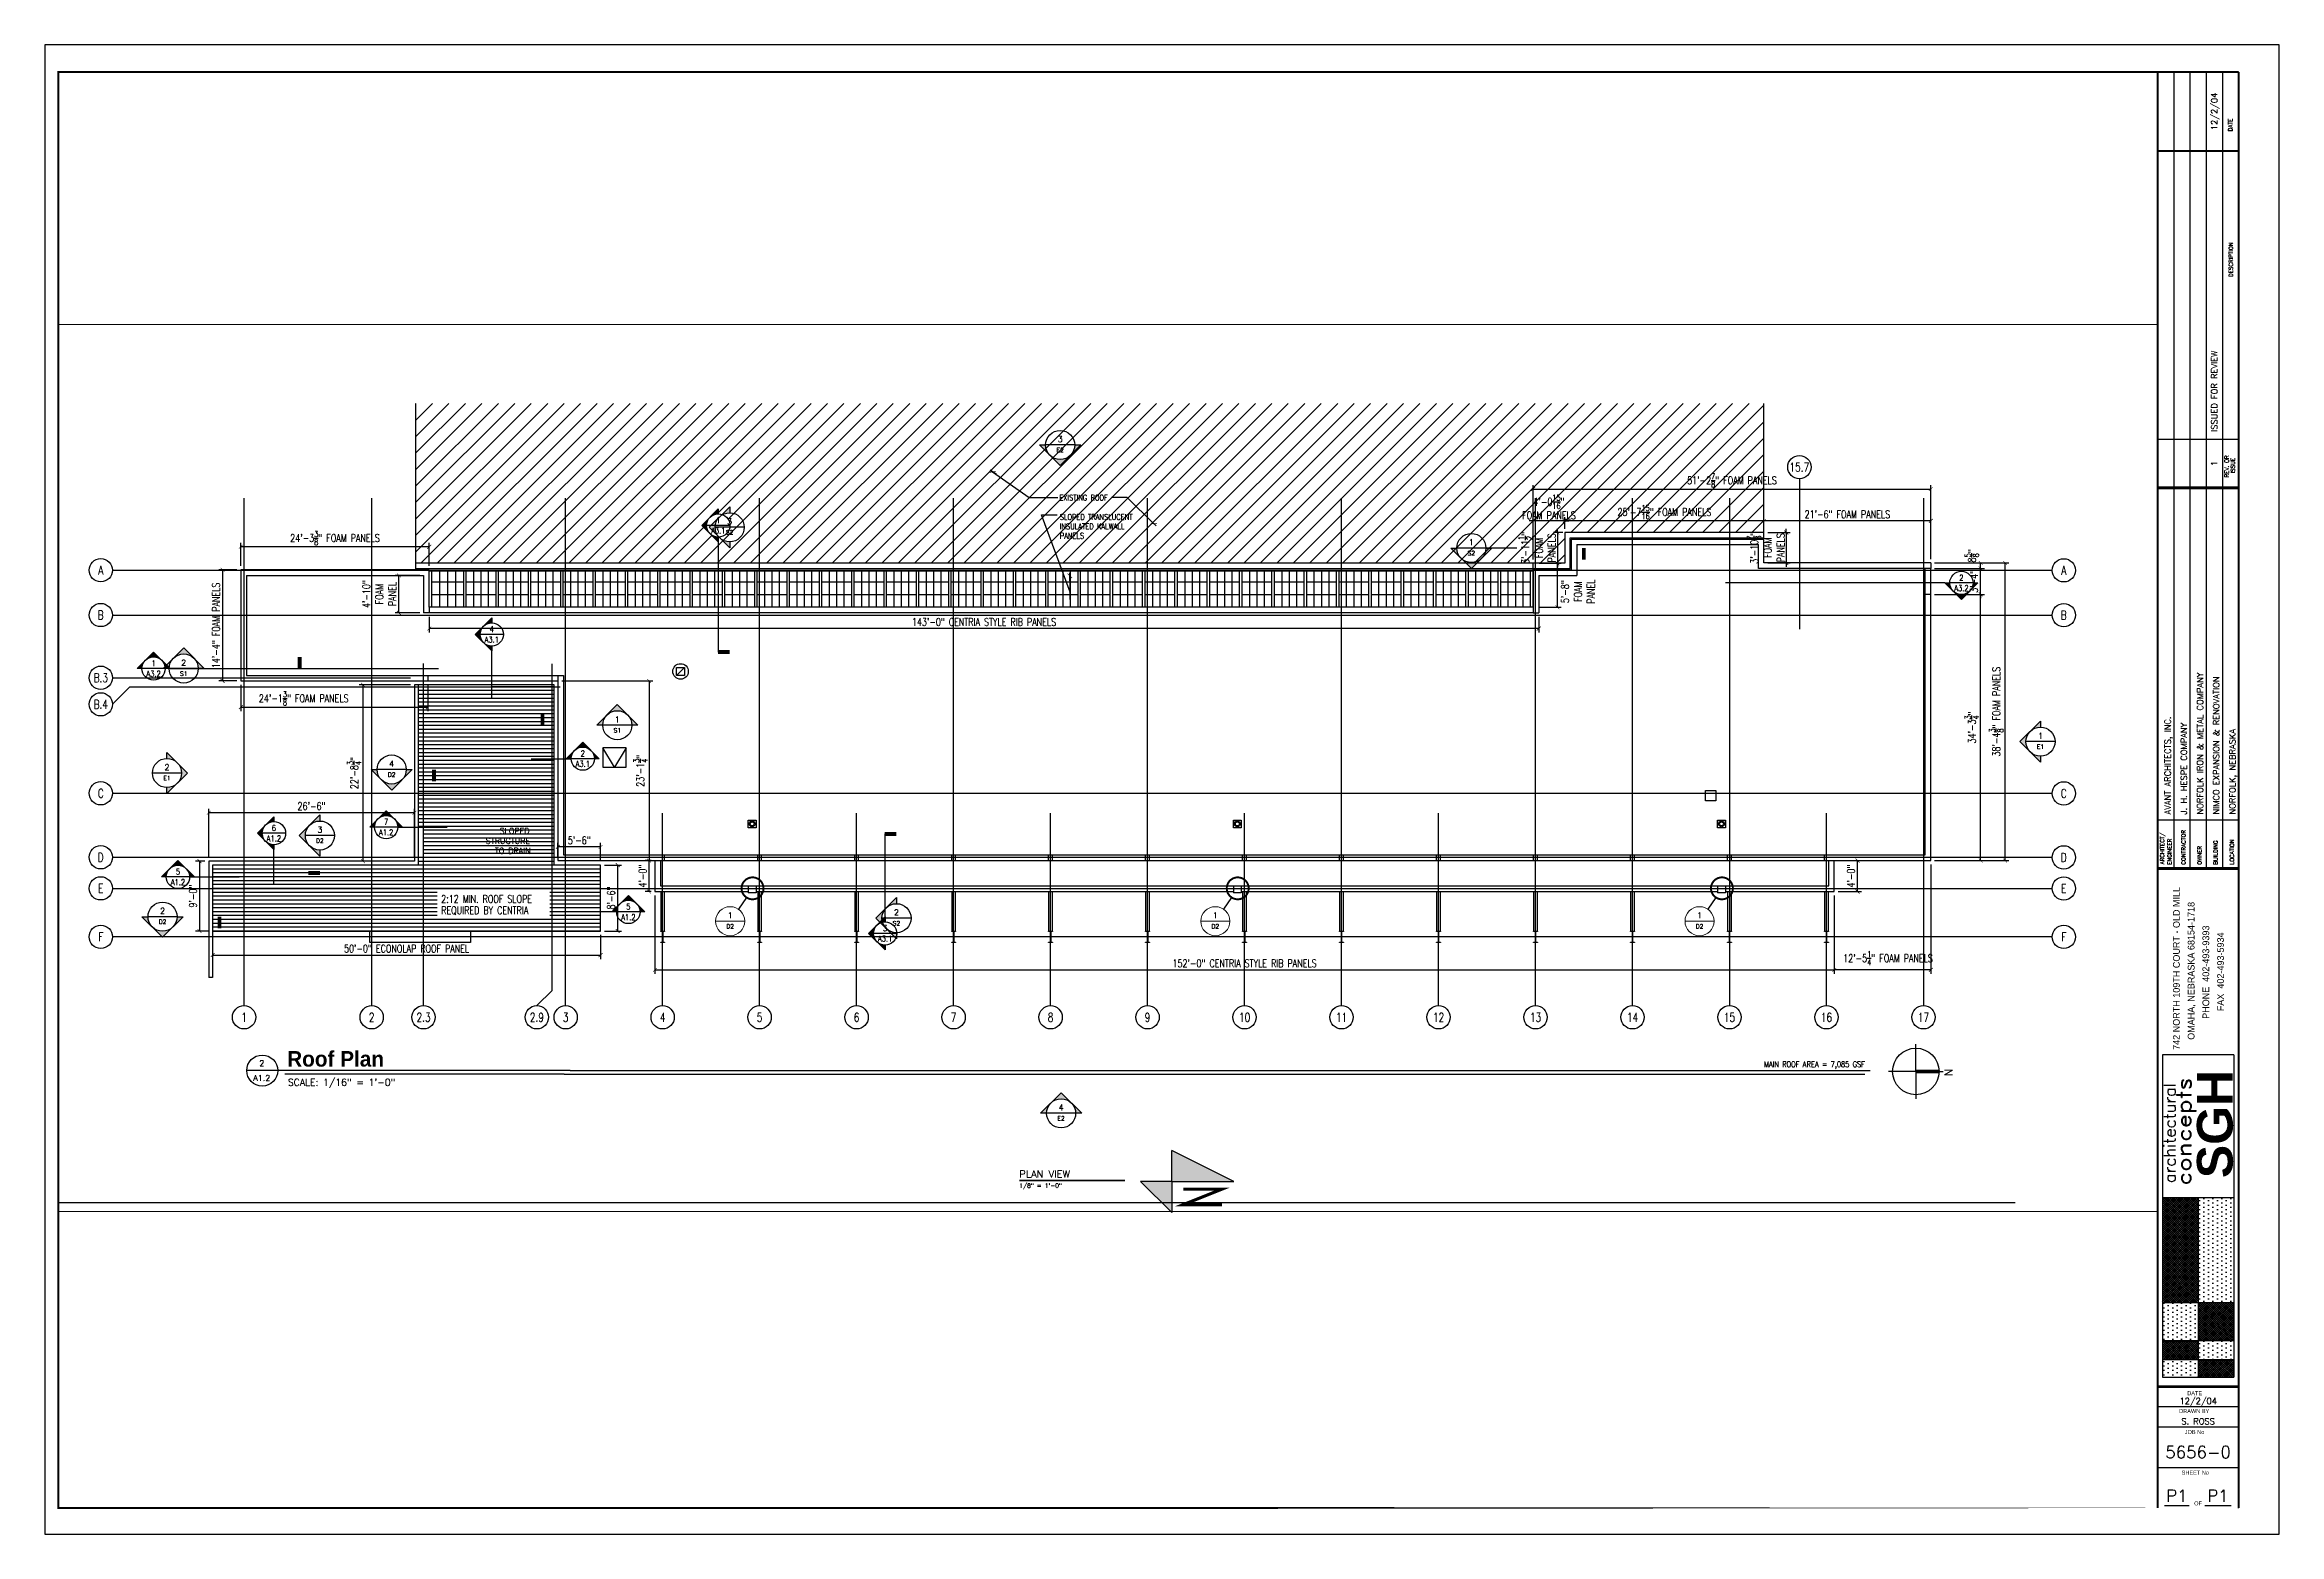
# Paper-space layout 'P1' of a CAD drawing. Header units: inches. Extents: x -0.2 to 35.8, y -0.4 to 23.6.
# The model-space entities are those that its viewports show. They can reach past a viewport. Long polylines and large blocks are cut down to what shows.
import ezdxf
from ezdxf.enums import TextEntityAlignment as Align

# ---------------------------------------------------------------- set-up
doc = ezdxf.new("R2010")
doc.units = ezdxf.units.IN
doc.header["$LTSCALE"] = 48
doc.header["$MEASUREMENT"] = 0
for name, pattern in [('CENTER2', [1.125, 0.75, -0.125, 0.125, -0.125]), ('DASHED2', [0.375, 0.25, -0.125]), ('HIDDEN3', [0.1125, 0.0625, -0.05])]:
    doc.linetypes.add(name, pattern=pattern)
for name, color, linetype, lineweight in [('A-Detl-Iden', 1, 'Continuous', 18), ('A-Elev-Iden', 1, 'Continuous', 25), ('A-Sect-Iden', 1, 'Continuous', 25), ('G-Anno-Ttlb', 1, 'Continuous', 50)]:
    doc.layers.add(name, color=color, linetype=linetype, lineweight=lineweight)
doc.layers.add('A-SHBD-NRTH', color=5, linetype='Continuous')
doc.styles.add('Arch-Dim', font='romans.shx', dxfattribs={"width": 0.75})
doc.styles.add('ARIAL', font='simplex')
doc.styles.add('BOLD', font='bold.shx', dxfattribs={"height": 18})
doc.styles.add('NOTATION', font='romans.shx', dxfattribs={"width": 0.75})
doc.styles.add('NOTES', font='simplex.shx')
doc.styles.add('ROMAND', font='romand')
doc.styles.add('RomanS', font='romans.shx')
doc.styles.add('SIMPLEX', font='SIMPLEX.SHX')
doc.styles.add('Stylus Regular', font='stylu.ttf')
doc.styles.add('TITLE', font='sasb____.pfb', dxfattribs={"height": 2})
doc.dimstyles.new('Aec-Arch-I-96', dxfattribs={"dimscale": 96, "dimtxt": 0.09375, "dimasz": 0.0625, "dimexe": 0.0625, "dimexo": 0.0625, "dimgap": 0.03125, "dimtad": 1, "dimdec": 4, "dimzin": 3, "dimdsep": 46, "dimlunit": 4, "dimtxsty": 'Arch-Dim', "dimblk": 'ARCHTICK', "dimcen": 0.09375, "dimazin": 2, "dimtfac": 0.75, "dimtdec": 4, "dimtix": 1, "dimtmove": 2, "dimatfit": 2, "dimfxl": 0, "dimtolj": 1, "dimtzin": 0, "dimarcsym": 0})
doc.dimstyles.new('AVANT', dxfattribs={"dimscale": 96, "dimtxt": 0.09375, "dimasz": 0.078125, "dimexe": 0.0625, "dimexo": 0.046875, "dimgap": 0.03125, "dimtad": 1, "dimdec": 3, "dimrnd": 0.125, "dimzin": 15, "dimdsep": 46, "dimlunit": 4, "dimtxsty": 'NOTATION', "dimblk1": 'AVATICK', "dimblk2": 'AVATICK', "dimsah": 1, "dimcen": 0.0625, "dimdle": 0.09375, "dimclrd": 256, "dimclre": 256, "dimclrt": 11, "dimaunit": 1, "dimadec": 0, "dimazin": 0, "dimtfac": 1.5, "dimtdec": 3, "dimtix": 1, "dimtmove": 1, "dimatfit": 3, "dimldrblk": 'AVATICK', "dimfxl": 0, "dimtvp": 1.25, "dimfrac": 2, "dimtolj": 1, "dimtzin": 15, "dimarcsym": 0})

# ---------------------------------------------------------------- blocks, each defined once
blk = doc.blocks.new('TITLE BLOCK')
h = blk.add_hatch()
h.set_pattern_fill('ANSI37', color=256, scale=0.191895, angle=90, style=0)
h.set_pattern_definition([(135, (35.769114, 1.823315), (-0.01696127, -0.01696127), []), (225, (35.769114, 1.823315), (0.01696127, -0.01696127), [])])
h.paths.add_polyline_path([(34.523, 2.394), (34.523, 2.111), (35.096, 2.111), (35.096, 2.394)])
h.paths.add_polyline_path([(33.95, 2.697), (33.95, 2.394), (34.523, 2.394), (34.523, 2.697)])
h.paths.add_polyline_path([(35.096, 2.697), (35.096, 3.314), (34.523, 3.314), (34.523, 2.697)])
h.paths.add_polyline_path([(34.523, 5.002), (33.95, 5.002), (33.95, 3.314), (34.523, 3.314)])
h = blk.add_hatch()
h.set_pattern_fill('DOTS', color=256, scale=1.151369, angle=90, style=0)
h.set_pattern_definition([(90, (35.769114, 1.823315), (-0.0719606, 0.0359803), [0, -0.0719606])])
h.paths.add_polyline_path([(33.95, 2.394), (33.95, 2.111), (34.523, 2.111), (34.523, 2.394)])
h.paths.add_polyline_path([(34.523, 2.394), (35.096, 2.394), (35.096, 2.697), (34.523, 2.697)])
h.paths.add_polyline_path([(34.523, 3.314), (33.95, 3.314), (33.95, 2.697), (34.523, 2.697)])
h.paths.add_polyline_path([(35.096, 5.002), (34.523, 5.002), (34.523, 3.314), (35.096, 3.314)])
at = {"ltscale": 4}
for p, q in [((34.132, 23.138), (34.132, 10.304)), ((34.392, 23.138), (34.392, 10.304)), ((34.653, 23.138), (34.653, 10.304)), ((34.914, 23.138), (34.914, 10.304)), ((35.175, 0), (35.175, 23.138)), ((33.983, 0.042), (34.38, 0.042)), ((33.983, 0.042), (34.38, 0.042)), ((34.629, 0.042), (35.057, 0.042)), ((34.629, 0.042), (35.057, 0.042))]:
    blk.add_line(p, q, dxfattribs=at)
for p, q in [((33.95, 7.3), (33.95, 2.111)), ((35.096, 7.3), (33.95, 7.3)), ((35.096, 7.3), (35.096, 2.111)), ((33.95, 5.002), (35.096, 5.002)), ((34.523, 5.002), (34.523, 2.111)), ((33.95, 3.314), (35.096, 3.314)), ((33.95, 2.697), (35.096, 2.697)), ((33.95, 2.394), (35.096, 2.394)), ((33.95, 2.111), (35.096, 2.111))]:
    blk.add_line(p, q)
blk.add_lwpolyline([(-0.169, -0.423), (35.831, -0.423), (35.831, 23.577), (-0.169, 23.577)], close=True)
at = {"const_width": 0.0312}
blk.add_lwpolyline([(35.175, 0), (0.05, 0), (0.05, 23.138), (35.175, 23.138), (0.05, 23.138), (0.05, 0)], close=True, dxfattribs=at)
at = {"ltscale": 4, "const_width": 0.0312}
for points in [[(33.871, 23.138), (33.871, 0)], [(33.871, 21.864), (35.175, 21.864)]]:
    blk.add_lwpolyline(points, dxfattribs=at)
at = {"const_width": 0.0312}
blk.add_lwpolyline([(35.175, 23.138), (35.175, 0)], dxfattribs=at)
at = {"ltscale": 4, "flags": 128}
for points, const_width in [([(33.871, 17.219), (35.175, 17.219)], 0.0217), ([(33.871, 16.437), (35.175, 16.437)], 0.0435), ([(33.871, 11.087), (35.175, 11.087)], 0.0217), ([(33.871, 11.087), (35.175, 11.087)], 0.0217), ([(33.871, 10.304), (35.175, 10.304)], 0.0435), ([(33.871, 10.304), (35.175, 10.304)], 0.0435), ([(33.871, 1.957), (35.175, 1.957)], 0.0435), ([(33.871, 1.957), (35.175, 1.957)], 0.0435), ([(33.875, 1.633), (35.175, 1.633)], 0.0217), ([(33.875, 1.633), (35.175, 1.633)], 0.0217), ([(33.871, 1.304), (35.175, 1.304)], 0.0217), ([(33.871, 1.304), (35.175, 1.304)], 0.0217), ([(33.871, 0.652), (35.175, 0.652)], 0.0217), ([(33.871, 0.652), (35.175, 0.652)], 0.0217)]:
    blk.add_lwpolyline(points, dxfattribs=dict(at, const_width=const_width))
at = {"ltscale": 4}
for s, height, style, p in [('DATE', 0.0652, 'ARIAL', (35.075, 22.181)), ('DATE', 0.0652, 'ARIAL', (35.075, 22.179)), ('DESCRIPTION', 0.06522, 'ARIAL', (35.083, 19.834)), ('REV. OR', 0.0652, 'ARIAL', (35.016, 16.604)), ('ISSUE', 0.0652, 'ARIAL', (35.116, 16.672)), ('CONTRACTOR', 0.0652, 'ARIAL', (34.32, 10.365)), ('CONTRACTOR', 0.0652, 'ARIAL', (34.32, 10.365)), ('OWNER', 0.0652, 'ARIAL', (34.579, 10.365)), ('OWNER', 0.0652, 'ARIAL', (34.579, 10.365)), ('BUILDING', 0.0652, 'ARIAL', (34.837, 10.365)), ('BUILDING', 0.0652, 'ARIAL', (34.837, 10.365)), ('LOCATION', 0.0652, 'ARIAL', (35.101, 10.365)), ('LOCATION', 0.0652, 'ARIAL', (35.101, 10.365)), ('742 NORTH 109TH COURT - OLD MILL', 0.1087, 'Stylus Regular', (34.228, 7.382)), ('OMAHA, NEBRASKA 68154-1718', 0.1087, 'Stylus Regular', (34.465, 7.544)), ('PHONE  402-493-9393', 0.1087, 'Stylus Regular', (34.702, 7.882)), ('FAX  402-493-5934', 0.1087, 'Stylus Regular', (34.939, 8.005))]:
    blk.add_text(s, height=height, rotation=90, dxfattribs=dict(at, style=style)).set_placement(p)
for s, height, style, p in [('architectural', 0.19189, 'ROMAND', (34.161, 5.237)), ('SGH', 0.5757, 'TITLE', (35.08, 5.315))]:
    blk.add_text(s, height=height, rotation=90, dxfattribs=dict(style=style)).set_placement(p)
at = {"style": 'ROMAND', "width": 1.2}
blk.add_text('concepts', height=0.2399, rotation=90, dxfattribs=at).set_placement((34.413, 5.196))
at = {"ltscale": 4}
for s, p in [('DATE', (34.348, 1.818)), ('DATE', (34.348, 1.818)), ('DRAWN BY', (34.218, 1.53)), ('DRAWN BY', (34.218, 1.53)), ('JOB No', (34.308, 1.193)), ('JOB No', (34.308, 1.193)), ('SHEET No', (34.258, 0.538)), ('SHEET No', (34.258, 0.538)), ('OF', (34.46, 0.042)), ('OF', (34.46, 0.042))]:
    blk.add_text(s, height=0.0652, dxfattribs=at).set_placement(p)
at = {"ltscale": 4, "attachment_point": 1, "rotation": 90, "style": 'ARIAL'}
for s, insert, char_height, width in [('{ARCHITECT/}', (33.912, 10.369), 0.06522, 0.85387), ('{ARCHITECT/}', (33.912, 10.369), 0.06522, 0.85387), ('{ENGINEER}\\P', (34.03, 10.363), 0.0652, 0.99025), ('{ENGINEER}\\P', (34.03, 10.363), 0.0652, 0.99025)]:
    blk.add_mtext(s, dxfattribs=dict(at, insert=insert, char_height=char_height, width=width))
at = {"style": 'SIMPLEX'}
for tag, p in [('REVDATE', (34.784, 22.501)), ('REV#1', (34.784, 16.828))]:
    blk.add_attdef(tag, text='', height=0.0978, rotation=90, dxfattribs=at).set_placement(p, align=Align.MIDDLE_CENTER)
blk.add_attdef('DESCRIPTION', text='', height=0.0978, rotation=90, dxfattribs=at).set_placement((34.784, 17.339), align=Align.MIDDLE_LEFT)
for tag, p in [('CONTRACTOR', (34.343, 11.173)), ('ARCHITECT', (34.082, 11.173)), ('OWNER', (34.603, 11.173)), ('BUILDING', (34.864, 11.173)), ('LOCATION', (35.125, 11.173))]:
    blk.add_attdef(tag, p, '', height=0.0978, rotation=90, dxfattribs=at)
for tag, height, p in [('DRAWNBY', 0.0978, (34.523, 1.347)), ('DATE', 0.0978, (34.525, 1.676)), ('JOB#', 0.196, (34.523, 0.803)), ('SHEET#', 0.196, (34.181, 0.1)), ('SHEET#', 0.196, (34.843, 0.1))]:
    blk.add_attdef(tag, text='', height=height, dxfattribs=at).set_placement(p, align=Align.CENTER)
blk = doc.blocks.new('Anno_Title_T2')
at = {"color": 0, "linetype": 'ByBlock', "lineweight": -2, "style": 'RomanS'}
blk.add_attdef('TITLE', (0, 0.5), '', height=1.25, dxfattribs=at)
blk.add_attdef('SCALE', text='', height=0.75, dxfattribs=at).set_placement((0, -0.5), align=Align.TOP_LEFT)
blk = doc.blocks.new('Anno_Elevation_A2')
at = {"color": 0, "linetype": 'ByBlock', "lineweight": -2}
blk.add_line((2.5, 0), (-2.5, 0), dxfattribs=at)
blk.add_circle((0, 0), 2.5, dxfattribs=at)
at = {"color": 0, "linetype": 'ByBlock', "lineweight": -2, "style": 'RomanS'}
blk.add_attdef('NUMBER', text='', height=1, dxfattribs=at).set_placement((0, 0.5), align=Align.CENTER)
blk.add_attdef('SHEET', text='', height=0.75, dxfattribs=at).set_placement((0, -0.5), align=Align.TOP_CENTER)
blk = doc.blocks.new('Anno_Arrow_A2')
at = {"linetype": 'ByBlock', "lineweight": -2}
h = blk.add_hatch(color=0, dxfattribs=at)
h.paths.add_polyline_path([(-1.77, 1.77), (-3.54, 0), (-2.5, 0, -0.198912)])
h.paths.add_polyline_path([(0, 3.54), (-1.77, 1.77, -0.414214), (1.77, 1.77)])
h.paths.add_polyline_path([(2.37, 1.16), (2.25, 1.1, -0.114349), (2.5, 0), (3.54, 0)])
h.paths.add_polyline_path([(1.77, 1.77, -0.082683), (2.25, 1.1), (2.37, 1.16)])
at = {"color": 0, "linetype": 'ByBlock', "lineweight": -2}
blk.add_lwpolyline([(-2.5, 0), (-3.54, 0), (0, 3.54), (3.54, 0), (2.5, 0)], dxfattribs=at)
blk = doc.blocks.new('Anno_Section_A2')
at = {"color": 0, "linetype": 'ByBlock', "lineweight": -2}
blk.add_line((2.5, 0), (-2.5, 0), dxfattribs=at)
blk.add_circle((0, 0), 2.5, dxfattribs=at)
at = {"color": 0, "linetype": 'ByBlock', "lineweight": -2, "style": 'RomanS'}
blk.add_attdef('NUMBER', text='', height=1, dxfattribs=at).set_placement((0, 0.5), align=Align.CENTER)
blk.add_attdef('SHEET', text='', height=0.75, dxfattribs=at).set_placement((0, -0.5), align=Align.TOP_CENTER)
blk = doc.blocks.new('_ArchTick')
at = {"color": 0, "linetype": 'ByBlock', "const_width": 0.15}
blk.add_lwpolyline([(-0.5, -0.5), (0.5, 0.5)], dxfattribs=at)
blk = doc.blocks.new('*D220')
at = {"color": 0, "lineweight": -2}
for p, q in [((5.724, 13.263), (4.896, 13.263)), ((4.959, 13.263), (4.959, 10.422)), ((5.724, 10.422), (4.896, 10.422))]:
    blk.add_line(p, q, dxfattribs=at)
at = {"layer": 'Defpoints', "color": 0}
for p in [(5.787, 13.263), (4.959, 10.422), (5.787, 10.422)]:
    blk.add_point(p, dxfattribs=at)
at = {"color": 0, "lineweight": -2, "xscale": 0.0625, "yscale": 0.0625, "zscale": 0.0625}
for p, rotation in [((4.959, 13.263), 90), ((4.959, 10.422), 270)]:
    blk.add_blockref('_ArchTick', p, dxfattribs=dict(at, rotation=rotation))
at = {"color": 0, "insert": (4.818, 11.842), "char_height": 0.125, "attachment_point": 5, "rotation": 90, "style": 'Arch-Dim'}
blk.add_mtext('\\A1;22\'-8{\\H0.750000x;\\S3/4;}"', dxfattribs=at)
blk = doc.blocks.new('*D221')
at = {"color": 0, "lineweight": -2}
for p, q in [((2.474, 10.484), (2.474, 11.265)), ((5.787, 11.203), (2.474, 11.203)), ((5.787, 10.484), (5.787, 11.265))]:
    blk.add_line(p, q, dxfattribs=at)
at = {"layer": 'Defpoints', "color": 0}
for p in [(2.474, 11.203), (2.474, 10.422), (5.787, 10.422)]:
    blk.add_point(p, dxfattribs=at)
at = {"color": 0, "lineweight": -2, "xscale": 0.0625, "yscale": 0.0625, "zscale": 0.0625, "rotation": 180}
blk.add_blockref('_ArchTick', (2.474, 11.203), dxfattribs=at)
at = {"color": 0, "lineweight": -2, "xscale": 0.0625, "yscale": 0.0625, "zscale": 0.0625}
blk.add_blockref('_ArchTick', (5.787, 11.203), dxfattribs=at)
at = {"color": 0, "insert": (4.13, 11.309), "char_height": 0.125, "attachment_point": 5, "style": 'Arch-Dim'}
blk.add_mtext('\\A1;26\'-6"', dxfattribs=at)
blk = doc.blocks.new('*D222')
at = {"color": 0, "lineweight": -2}
for p, q in [((2.412, 10.422), (2.262, 10.422)), ((2.325, 10.422), (2.325, 9.297)), ((2.474, 9.297), (2.262, 9.297))]:
    blk.add_line(p, q, dxfattribs=at)
at = {"layer": 'Defpoints', "color": 0}
for p in [(2.474, 10.422), (2.325, 9.297), (2.537, 9.297)]:
    blk.add_point(p, dxfattribs=at)
at = {"color": 0, "lineweight": -2, "xscale": 0.0625, "yscale": 0.0625, "zscale": 0.0625}
for p, rotation in [((2.325, 10.422), 90), ((2.325, 9.297), 270)]:
    blk.add_blockref('_ArchTick', p, dxfattribs=dict(at, rotation=rotation))
at = {"color": 0, "insert": (2.219, 9.859), "char_height": 0.125, "attachment_point": 5, "rotation": 90, "style": 'Arch-Dim'}
blk.add_mtext('\\A1;9\'-0"', dxfattribs=at)
blk = doc.blocks.new('*D223')
at = {"color": 0, "lineweight": -2}
for p, q in [((2.537, 9.234), (2.537, 8.846)), ((8.787, 9.234), (8.787, 8.846)), ((2.537, 8.909), (8.787, 8.909))]:
    blk.add_line(p, q, dxfattribs=at)
at = {"layer": 'Defpoints', "color": 0}
for p in [(2.537, 9.297), (8.787, 9.297), (8.787, 8.909)]:
    blk.add_point(p, dxfattribs=at)
at = {"color": 0, "lineweight": -2, "xscale": 0.0625, "yscale": 0.0625, "zscale": 0.0625, "rotation": 180}
blk.add_blockref('_ArchTick', (2.537, 8.909), dxfattribs=at)
at = {"color": 0, "lineweight": -2, "xscale": 0.0625, "yscale": 0.0625, "zscale": 0.0625}
blk.add_blockref('_ArchTick', (8.787, 8.909), dxfattribs=at)
at = {"color": 0, "insert": (5.662, 9.014), "char_height": 0.125, "attachment_point": 5, "style": 'Arch-Dim'}
blk.add_mtext('\\A1;50\'-0" ECONOLAP ROOF PANEL', dxfattribs=at)
blk = doc.blocks.new('*D224')
at = {"color": 0, "lineweight": -2}
for p, q in [((8.849, 10.359), (9.125, 10.359)), ((9.063, 9.297), (9.063, 10.359)), ((8.849, 9.297), (9.125, 9.297))]:
    blk.add_line(p, q, dxfattribs=at)
at = {"layer": 'Defpoints', "color": 0}
for p in [(8.787, 10.359), (9.063, 10.359), (8.787, 9.297)]:
    blk.add_point(p, dxfattribs=at)
at = {"color": 0, "lineweight": -2, "xscale": 0.0625, "yscale": 0.0625, "zscale": 0.0625}
for p, rotation in [((9.063, 10.359), 90), ((9.063, 9.297), 270)]:
    blk.add_blockref('_ArchTick', p, dxfattribs=dict(at, rotation=rotation))
at = {"color": 0, "insert": (8.957, 9.828), "char_height": 0.125, "attachment_point": 5, "rotation": 90, "style": 'Arch-Dim'}
blk.add_mtext('\\A1;8\'-6"', dxfattribs=at)
blk = doc.blocks.new('*D225')
at = {"color": 0, "lineweight": -2}
for p, q in [((8.099, 10.495), (8.099, 10.716)), ((8.787, 10.653), (8.099, 10.653)), ((8.787, 10.422), (8.787, 10.716))]:
    blk.add_line(p, q, dxfattribs=at)
at = {"layer": 'Defpoints', "color": 0}
for p in [(8.099, 10.653), (8.099, 10.432), (8.787, 10.359)]:
    blk.add_point(p, dxfattribs=at)
at = {"color": 0, "lineweight": -2, "xscale": 0.0625, "yscale": 0.0625, "zscale": 0.0625, "rotation": 180}
blk.add_blockref('_ArchTick', (8.099, 10.653), dxfattribs=at)
at = {"color": 0, "lineweight": -2, "xscale": 0.0625, "yscale": 0.0625, "zscale": 0.0625}
blk.add_blockref('_ArchTick', (8.787, 10.653), dxfattribs=at)
at = {"color": 0, "insert": (8.443, 10.759), "char_height": 0.125, "attachment_point": 5, "style": 'Arch-Dim'}
blk.add_mtext('\\A1;5\'-6"', dxfattribs=at)
blk = doc.blocks.new('*D226')
at = {"color": 0, "lineweight": -2}
for p, q in [((9.599, 10.432), (9.506, 10.432)), ((9.568, 9.932), (9.568, 10.432)), ((9.599, 9.932), (9.506, 9.932))]:
    blk.add_line(p, q, dxfattribs=at)
at = {"layer": 'Defpoints', "color": 0}
for p in [(9.568, 10.432), (9.662, 10.432), (9.662, 9.932)]:
    blk.add_point(p, dxfattribs=at)
at = {"color": 0, "lineweight": -2, "xscale": 0.0625, "yscale": 0.0625, "zscale": 0.0625}
for p, rotation in [((9.568, 10.432), 90), ((9.568, 9.932), 270)]:
    blk.add_blockref('_ArchTick', p, dxfattribs=dict(at, rotation=rotation))
at = {"color": 0, "insert": (9.463, 10.182), "char_height": 0.125, "attachment_point": 5, "rotation": 90, "style": 'Arch-Dim'}
blk.add_mtext('\\A1;4\'-0"', dxfattribs=at)
blk = doc.blocks.new('*D227')
at = {"color": 0, "lineweight": -2}
for p, q in [((9.662, 9.87), (9.662, 8.608)), ((28.662, 9.87), (28.662, 8.608)), ((9.662, 8.671), (28.662, 8.671))]:
    blk.add_line(p, q, dxfattribs=at)
at = {"layer": 'Defpoints', "color": 0}
for p in [(9.662, 9.932), (28.662, 9.932), (28.662, 8.671)]:
    blk.add_point(p, dxfattribs=at)
at = {"color": 0, "lineweight": -2, "xscale": 0.0625, "yscale": 0.0625, "zscale": 0.0625, "rotation": 180}
blk.add_blockref('_ArchTick', (9.662, 8.671), dxfattribs=at)
at = {"color": 0, "lineweight": -2, "xscale": 0.0625, "yscale": 0.0625, "zscale": 0.0625}
blk.add_blockref('_ArchTick', (28.662, 8.671), dxfattribs=at)
at = {"color": 0, "insert": (19.162, 8.776), "char_height": 0.125, "attachment_point": 5, "style": 'Arch-Dim'}
blk.add_mtext('\\A1;152\'-0" CENTRIA STYLE RIB PANELS', dxfattribs=at)
blk = doc.blocks.new('*D228')
at = {"color": 0, "lineweight": -2}
for p, q in [((28.724, 10.432), (29.099, 10.432)), ((29.037, 9.932), (29.037, 10.432)), ((28.724, 9.932), (29.099, 9.932))]:
    blk.add_line(p, q, dxfattribs=at)
at = {"layer": 'Defpoints', "color": 0}
for p in [(28.662, 10.432), (29.037, 10.432), (28.662, 9.932)]:
    blk.add_point(p, dxfattribs=at)
at = {"color": 0, "lineweight": -2, "xscale": 0.0625, "yscale": 0.0625, "zscale": 0.0625}
for p, rotation in [((29.037, 10.432), 90), ((29.037, 9.932), 270)]:
    blk.add_blockref('_ArchTick', p, dxfattribs=dict(at, rotation=rotation))
at = {"color": 0, "insert": (28.931, 10.182), "char_height": 0.125, "attachment_point": 5, "rotation": 90, "style": 'Arch-Dim'}
blk.add_mtext('\\A1;4\'-0"', dxfattribs=at)
blk = doc.blocks.new('*D229')
at = {"color": 0, "lineweight": -2}
for p, q in [((30.216, 10.37), (30.216, 8.608)), ((28.662, 9.87), (28.662, 8.608)), ((30.216, 8.671), (28.662, 8.671))]:
    blk.add_line(p, q, dxfattribs=at)
at = {"layer": 'Defpoints', "color": 0}
for p in [(30.216, 10.432), (28.662, 9.932), (28.662, 8.671)]:
    blk.add_point(p, dxfattribs=at)
at = {"color": 0, "lineweight": -2, "xscale": 0.0625, "yscale": 0.0625, "zscale": 0.0625, "rotation": 180}
blk.add_blockref('_ArchTick', (28.662, 8.671), dxfattribs=at)
at = {"color": 0, "lineweight": -2, "xscale": 0.0625, "yscale": 0.0625, "zscale": 0.0625}
blk.add_blockref('_ArchTick', (30.216, 8.671), dxfattribs=at)
at = {"color": 0, "insert": (29.528, 8.859), "char_height": 0.125, "attachment_point": 5, "style": 'Arch-Dim'}
blk.add_mtext('\\A1;12\'-5{\\H0.750000x;\\S1/4;}" FOAM PANELS', dxfattribs=at)
blk = doc.blocks.new('*D230')
at = {"color": 0, "lineweight": -2}
for p, q in [((27.529, 15.779), (27.529, 15.967)), ((30.216, 15.905), (27.529, 15.905)), ((30.216, 15.29), (30.216, 15.967))]:
    blk.add_line(p, q, dxfattribs=at)
at = {"layer": 'Defpoints', "color": 0}
for p in [(27.529, 15.905), (27.529, 15.716), (30.216, 15.228)]:
    blk.add_point(p, dxfattribs=at)
at = {"color": 0, "lineweight": -2, "xscale": 0.0625, "yscale": 0.0625, "zscale": 0.0625, "rotation": 180}
blk.add_blockref('_ArchTick', (27.529, 15.905), dxfattribs=at)
at = {"color": 0, "lineweight": -2, "xscale": 0.0625, "yscale": 0.0625, "zscale": 0.0625}
blk.add_blockref('_ArchTick', (30.216, 15.905), dxfattribs=at)
at = {"color": 0, "insert": (28.873, 16.011), "char_height": 0.125, "attachment_point": 5, "style": 'Arch-Dim'}
blk.add_mtext('\\A1;21\'-6" FOAM PANELS', dxfattribs=at)
blk = doc.blocks.new('*D231')
at = {"color": 0, "lineweight": -2}
for p, q in [((27.591, 15.716), (27.951, 15.716)), ((27.888, 15.716), (27.888, 15.779)), ((27.888, 15.716), (27.888, 15.228)), ((27.591, 15.228), (27.951, 15.228)), ((27.888, 15.228), (27.888, 15.165))]:
    blk.add_line(p, q, dxfattribs=at)
at = {"layer": 'Defpoints', "color": 0}
for p in [(27.529, 15.716), (27.529, 15.228), (27.888, 15.228)]:
    blk.add_point(p, dxfattribs=at)
at = {"color": 0, "lineweight": -2, "xscale": 0.0625, "yscale": 0.0625, "zscale": 0.0625}
for p, rotation in [((27.888, 15.716), 270), ((27.888, 15.228), 90)]:
    blk.add_blockref('_ArchTick', p, dxfattribs=dict(at, rotation=rotation))
at = {"color": 0, "insert": (27.56, 15.472), "char_height": 0.125, "attachment_point": 5, "rotation": 90, "style": 'Arch-Dim'}
blk.add_mtext('\\A1;3\'-10{\\H0.750000x;\\S7/8;}"\\PFOAM\\PPANELS', dxfattribs=at)
blk = doc.blocks.new('*D232')
at = {"color": 0, "lineweight": -2}
for p, q in [((24.321, 15.779), (24.321, 15.967)), ((27.529, 15.905), (24.321, 15.905)), ((27.529, 15.779), (27.529, 15.967))]:
    blk.add_line(p, q, dxfattribs=at)
at = {"layer": 'Defpoints', "color": 0}
for p in [(24.321, 15.905), (24.321, 15.716), (27.529, 15.716)]:
    blk.add_point(p, dxfattribs=at)
at = {"color": 0, "lineweight": -2, "xscale": 0.0625, "yscale": 0.0625, "zscale": 0.0625, "rotation": 180}
blk.add_blockref('_ArchTick', (24.321, 15.905), dxfattribs=at)
at = {"color": 0, "lineweight": -2, "xscale": 0.0625, "yscale": 0.0625, "zscale": 0.0625}
blk.add_blockref('_ArchTick', (27.529, 15.905), dxfattribs=at)
at = {"color": 0, "insert": (25.925, 16.046), "char_height": 0.125, "attachment_point": 5, "style": 'Arch-Dim'}
blk.add_mtext('\\A1;25\'-7{\\H0.750000x;\\S15/16;}" FOAM PANELS', dxfattribs=at)
blk = doc.blocks.new('*D233')
at = {"color": 0, "lineweight": -2}
for p, q in [((24.29, 15.716), (24.138, 15.716)), ((24.201, 15.716), (24.201, 15.779)), ((24.201, 15.716), (24.201, 15.221)), ((24.29, 15.221), (24.138, 15.221)), ((24.201, 15.221), (24.201, 15.159))]:
    blk.add_line(p, q, dxfattribs=at)
at = {"layer": 'Defpoints', "color": 0}
for p in [(24.353, 15.716), (24.201, 15.221), (24.353, 15.221)]:
    blk.add_point(p, dxfattribs=at)
at = {"color": 0, "lineweight": -2, "xscale": 0.0625, "yscale": 0.0625, "zscale": 0.0625}
for p, rotation in [((24.201, 15.716), 270), ((24.201, 15.221), 90)]:
    blk.add_blockref('_ArchTick', p, dxfattribs=dict(at, rotation=rotation))
at = {"color": 0, "insert": (23.873, 15.469), "char_height": 0.125, "attachment_point": 5, "rotation": 90, "style": 'Arch-Dim'}
blk.add_mtext('\\A1;3\'-11{\\H0.750000x;\\S1/2;}"\\PFOAM\\PPANELS', dxfattribs=at)
blk = doc.blocks.new('*D234')
at = {"color": 0, "lineweight": -2}
for p, q in [((23.811, 15.905), (23.749, 15.905)), ((23.811, 15.284), (23.811, 15.967)), ((24.321, 15.905), (23.811, 15.905)), ((24.321, 15.779), (24.321, 15.967)), ((24.321, 15.905), (24.384, 15.905))]:
    blk.add_line(p, q, dxfattribs=at)
at = {"layer": 'Defpoints', "color": 0}
for p in [(23.811, 15.905), (24.321, 15.716), (23.811, 15.221)]:
    blk.add_point(p, dxfattribs=at)
at = {"color": 0, "lineweight": -2, "xscale": 0.0625, "yscale": 0.0625, "zscale": 0.0625}
blk.add_blockref('_ArchTick', (23.811, 15.905), dxfattribs=at)
at = {"color": 0, "lineweight": -2, "xscale": 0.0625, "yscale": 0.0625, "zscale": 0.0625, "rotation": 180}
blk.add_blockref('_ArchTick', (24.321, 15.905), dxfattribs=at)
at = {"color": 0, "insert": (24.066, 16.129), "char_height": 0.125, "attachment_point": 5, "style": 'Arch-Dim'}
blk.add_mtext('\\A1;4\'-0{\\H0.750000x;\\S15/16;}"\\PFOAM PANELS', dxfattribs=at)
blk = doc.blocks.new('*D235')
at = {"color": 0, "lineweight": -2}
for p, q in [((23.905, 15.221), (24.263, 15.221)), ((24.201, 14.513), (24.201, 15.221)), ((23.905, 14.513), (24.263, 14.513))]:
    blk.add_line(p, q, dxfattribs=at)
at = {"layer": 'Defpoints', "color": 0}
for p in [(23.843, 15.221), (24.201, 15.221), (23.843, 14.513)]:
    blk.add_point(p, dxfattribs=at)
at = {"color": 0, "lineweight": -2, "xscale": 0.0625, "yscale": 0.0625, "zscale": 0.0625}
for p, rotation in [((24.201, 15.221), 90), ((24.201, 14.513), 270)]:
    blk.add_blockref('_ArchTick', p, dxfattribs=dict(at, rotation=rotation))
at = {"color": 0, "insert": (24.532, 14.764), "char_height": 0.125, "attachment_point": 5, "rotation": 90, "style": 'Arch-Dim'}
blk.add_mtext('\\A1;5\'-8"\\PFOAM\\PPANEL', dxfattribs=at)
blk = doc.blocks.new('*D236')
at = {"color": 0, "lineweight": -2}
for p, q in [((6.026, 14.361), (6.026, 14.108)), ((23.901, 14.17), (6.026, 14.17)), ((23.901, 14.361), (23.901, 14.108))]:
    blk.add_line(p, q, dxfattribs=at)
at = {"layer": 'Defpoints', "color": 0}
for p in [(6.026, 14.423), (23.901, 14.423), (6.026, 14.17)]:
    blk.add_point(p, dxfattribs=at)
at = {"color": 0, "lineweight": -2, "xscale": 0.0625, "yscale": 0.0625, "zscale": 0.0625, "rotation": 180}
blk.add_blockref('_ArchTick', (6.026, 14.17), dxfattribs=at)
at = {"color": 0, "lineweight": -2, "xscale": 0.0625, "yscale": 0.0625, "zscale": 0.0625}
blk.add_blockref('_ArchTick', (23.901, 14.17), dxfattribs=at)
at = {"color": 0, "insert": (14.964, 14.276), "char_height": 0.125, "attachment_point": 5, "style": 'Arch-Dim'}
blk.add_mtext('\\A1;143\'-0" CENTRIA STYLE RIB PANELS', dxfattribs=at)
blk = doc.blocks.new('*D237')
at = {"color": 0, "lineweight": -2}
for p, q in [((5.874, 15.027), (5.475, 15.027)), ((5.537, 14.423), (5.537, 15.027)), ((5.874, 14.423), (5.475, 14.423))]:
    blk.add_line(p, q, dxfattribs=at)
at = {"layer": 'Defpoints', "color": 0}
for p in [(5.537, 15.027), (5.936, 15.027), (5.936, 14.423)]:
    blk.add_point(p, dxfattribs=at)
at = {"color": 0, "lineweight": -2, "xscale": 0.0625, "yscale": 0.0625, "zscale": 0.0625}
for p, rotation in [((5.537, 15.027), 90), ((5.537, 14.423), 270)]:
    blk.add_blockref('_ArchTick', p, dxfattribs=dict(at, rotation=rotation))
at = {"color": 0, "insert": (5.223, 14.725), "char_height": 0.125, "attachment_point": 5, "rotation": 90, "style": 'Arch-Dim'}
blk.add_mtext('\\A1;4\'-10"\\PFOAM\\PPANEL', dxfattribs=at)
blk = doc.blocks.new('*D238')
at = {"color": 0, "lineweight": -2}
for p, q in [((2.991, 15.18), (2.991, 15.55)), ((6.026, 15.488), (2.991, 15.488)), ((6.026, 15.18), (6.026, 15.55))]:
    blk.add_line(p, q, dxfattribs=at)
at = {"layer": 'Defpoints', "color": 0}
for p in [(2.991, 15.488), (2.991, 15.117), (6.026, 15.117)]:
    blk.add_point(p, dxfattribs=at)
at = {"color": 0, "lineweight": -2, "xscale": 0.0625, "yscale": 0.0625, "zscale": 0.0625, "rotation": 180}
blk.add_blockref('_ArchTick', (2.991, 15.488), dxfattribs=at)
at = {"color": 0, "lineweight": -2, "xscale": 0.0625, "yscale": 0.0625, "zscale": 0.0625}
blk.add_blockref('_ArchTick', (6.026, 15.488), dxfattribs=at)
at = {"color": 0, "insert": (4.509, 15.628), "char_height": 0.125, "attachment_point": 5, "style": 'Arch-Dim'}
blk.add_mtext('\\A1;24\'-3{\\H0.750000x;\\S3/8;}" FOAM PANELS', dxfattribs=at)
blk = doc.blocks.new('*D239')
at = {"color": 0, "lineweight": -2}
for p, q in [((2.991, 13.263), (2.991, 12.841)), ((6.005, 13.263), (6.005, 12.841)), ((2.991, 12.904), (6.005, 12.904))]:
    blk.add_line(p, q, dxfattribs=at)
at = {"layer": 'Defpoints', "color": 0}
for p in [(2.991, 13.326), (6.005, 13.326), (6.005, 12.904)]:
    blk.add_point(p, dxfattribs=at)
at = {"color": 0, "lineweight": -2, "xscale": 0.0625, "yscale": 0.0625, "zscale": 0.0625, "rotation": 180}
blk.add_blockref('_ArchTick', (2.991, 12.904), dxfattribs=at)
at = {"color": 0, "lineweight": -2, "xscale": 0.0625, "yscale": 0.0625, "zscale": 0.0625}
blk.add_blockref('_ArchTick', (6.005, 12.904), dxfattribs=at)
at = {"color": 0, "insert": (4.005, 13.045), "char_height": 0.125, "attachment_point": 5, "style": 'Arch-Dim'}
blk.add_mtext('\\A1;24\'-1{\\H0.750000x;\\S3/8;}" FOAM PANELS', dxfattribs=at)
blk = doc.blocks.new('Anno_Detail_A2')
at = {"color": 0, "linetype": 'ByBlock', "lineweight": -2}
blk.add_line((2.5, 0), (-2.5, 0), dxfattribs=at)
blk.add_circle((0, 0), 2.5, dxfattribs=at)
at = {"color": 0, "linetype": 'ByBlock', "lineweight": -2, "style": 'RomanS'}
blk.add_attdef('NUMBER', text='', height=1, dxfattribs=at).set_placement((0, 0.5), align=Align.CENTER)
blk.add_attdef('SHEET', text='', height=0.75, dxfattribs=at).set_placement((0, -0.5), align=Align.TOP_CENTER)
blk = doc.blocks.new('*D240')
at = {"color": 0, "lineweight": -2}
for p, q in [((30.279, 14.721), (31.083, 14.721)), ((31.02, 10.432), (31.02, 14.721)), ((30.279, 10.432), (31.083, 10.432))]:
    blk.add_line(p, q, dxfattribs=at)
at = {"layer": 'Defpoints', "color": 0}
for p in [(30.216, 14.721), (31.02, 14.721), (30.216, 10.432)]:
    blk.add_point(p, dxfattribs=at)
at = {"color": 0, "lineweight": -2, "xscale": 0.0625, "yscale": 0.0625, "zscale": 0.0625}
for p, rotation in [((31.02, 14.721), 90), ((31.02, 10.432), 270)]:
    blk.add_blockref('_ArchTick', p, dxfattribs=dict(at, rotation=rotation))
at = {"color": 0, "insert": (30.879, 12.577), "char_height": 0.125, "attachment_point": 5, "rotation": 90, "style": 'Arch-Dim'}
blk.add_mtext('\\A1;34\'-3{\\H0.750000x;\\S3/4;}"', dxfattribs=at)
blk = doc.blocks.new('*D241')
at = {"color": 0, "lineweight": -2}
for p, q in [((2.929, 15.117), (2.635, 15.117)), ((2.697, 15.117), (2.697, 13.326)), ((2.929, 13.326), (2.635, 13.326))]:
    blk.add_line(p, q, dxfattribs=at)
at = {"layer": 'Defpoints', "color": 0}
for p in [(2.991, 15.117), (2.697, 13.326), (2.991, 13.326)]:
    blk.add_point(p, dxfattribs=at)
at = {"color": 0, "lineweight": -2, "xscale": 0.0625, "yscale": 0.0625, "zscale": 0.0625}
for p, rotation in [((2.697, 15.117), 90), ((2.697, 13.326), 270)]:
    blk.add_blockref('_ArchTick', p, dxfattribs=dict(at, rotation=rotation))
at = {"color": 0, "insert": (2.591, 14.221), "char_height": 0.125, "attachment_point": 5, "rotation": 90, "style": 'Arch-Dim'}
blk.add_mtext('\\A1;14\'-4" FOAM PANELS', dxfattribs=at)
blk = doc.blocks.new('*D242')
at = {"color": 0, "lineweight": -2}
for p, q in [((8.162, 13.326), (9.631, 13.326)), ((9.568, 13.326), (9.568, 10.432)), ((8.162, 10.432), (9.631, 10.432))]:
    blk.add_line(p, q, dxfattribs=at)
at = {"layer": 'Defpoints', "color": 0}
for p in [(8.099, 13.326), (8.099, 10.432), (9.568, 10.432)]:
    blk.add_point(p, dxfattribs=at)
at = {"color": 0, "lineweight": -2, "xscale": 0.0625, "yscale": 0.0625, "zscale": 0.0625}
for p, rotation in [((9.568, 13.326), 90), ((9.568, 10.432), 270)]:
    blk.add_blockref('_ArchTick', p, dxfattribs=dict(at, rotation=rotation))
at = {"color": 0, "insert": (9.428, 11.879), "char_height": 0.125, "attachment_point": 5, "rotation": 90, "style": 'Arch-Dim'}
blk.add_mtext('\\A1;23\'-1{\\H0.750000x;\\S3/4;}"', dxfattribs=at)
blk = doc.blocks.new('*D243')
at = {"color": 0, "lineweight": -2}
for p, q in [((23.811, 15.284), (23.811, 16.48)), ((23.811, 16.418), (30.216, 16.418)), ((30.216, 15.29), (30.216, 16.48))]:
    blk.add_line(p, q, dxfattribs=at)
at = {"layer": 'Defpoints', "color": 0}
for p in [(30.216, 16.418), (23.811, 15.221), (30.216, 15.228)]:
    blk.add_point(p, dxfattribs=at)
at = {"color": 0, "lineweight": -2, "xscale": 0.0625, "yscale": 0.0625, "zscale": 0.0625, "rotation": 180}
blk.add_blockref('_ArchTick', (23.811, 16.418), dxfattribs=at)
at = {"color": 0, "lineweight": -2, "xscale": 0.0625, "yscale": 0.0625, "zscale": 0.0625}
blk.add_blockref('_ArchTick', (30.216, 16.418), dxfattribs=at)
at = {"color": 0, "insert": (27.014, 16.558), "char_height": 0.125, "attachment_point": 5, "style": 'Arch-Dim'}
blk.add_mtext('\\A1;51\'-2{\\H0.750000x;\\S7/8;}" FOAM PANELS', dxfattribs=at)
blk = doc.blocks.new('*D244')
at = {"color": 0, "lineweight": -2}
for p, q in [((30.279, 15.138), (31.083, 15.138)), ((31.02, 15.138), (31.02, 15.201)), ((31.02, 14.721), (31.02, 15.138)), ((30.279, 14.721), (31.083, 14.721)), ((31.02, 14.721), (31.02, 14.659))]:
    blk.add_line(p, q, dxfattribs=at)
at = {"layer": 'Defpoints', "color": 0}
for p in [(30.216, 15.138), (31.02, 15.138), (30.216, 14.721)]:
    blk.add_point(p, dxfattribs=at)
at = {"color": 0, "lineweight": -2, "xscale": 0.0625, "yscale": 0.0625, "zscale": 0.0625}
for p, rotation in [((31.02, 15.138), 270), ((31.02, 14.721), 90)]:
    blk.add_blockref('_ArchTick', p, dxfattribs=dict(at, rotation=rotation))
at = {"color": 0, "insert": (30.914, 14.93), "char_height": 0.125, "attachment_point": 5, "rotation": 90, "style": 'Arch-Dim'}
blk.add_mtext('\\A1;3\'-4"', dxfattribs=at)
blk = doc.blocks.new('*D245')
at = {"color": 0, "lineweight": -2}
for p, q in [((30.279, 15.228), (31.083, 15.228)), ((30.279, 15.138), (31.083, 15.138)), ((31.02, 15.138), (31.02, 15.228))]:
    blk.add_line(p, q, dxfattribs=at)
at = {"layer": 'Defpoints', "color": 0}
for p in [(30.216, 15.228), (30.216, 15.138), (31.02, 15.228)]:
    blk.add_point(p, dxfattribs=at)
at = {"color": 0, "lineweight": -2, "xscale": 0.0625, "yscale": 0.0625, "zscale": 0.0625}
for p, rotation in [((31.02, 15.228), 90), ((31.02, 15.138), 270)]:
    blk.add_blockref('_ArchTick', p, dxfattribs=dict(at, rotation=rotation))
at = {"color": 0, "insert": (30.879, 15.341), "char_height": 0.125, "attachment_point": 5, "rotation": 90, "style": 'Arch-Dim'}
blk.add_mtext('\\A1;8{\\H0.750000x;\\S5/8;}"', dxfattribs=at)
blk = doc.blocks.new('*D246')
at = {"color": 0, "lineweight": -2}
for p, q in [((30.279, 15.228), (31.475, 15.228)), ((31.412, 15.228), (31.412, 10.432)), ((30.279, 10.432), (31.475, 10.432))]:
    blk.add_line(p, q, dxfattribs=at)
at = {"layer": 'Defpoints', "color": 0}
for p in [(30.216, 15.228), (30.216, 10.432), (31.412, 10.432)]:
    blk.add_point(p, dxfattribs=at)
at = {"color": 0, "lineweight": -2, "xscale": 0.0625, "yscale": 0.0625, "zscale": 0.0625}
for p, rotation in [((31.412, 15.228), 90), ((31.412, 10.432), 270)]:
    blk.add_blockref('_ArchTick', p, dxfattribs=dict(at, rotation=rotation))
at = {"color": 0, "insert": (31.272, 12.83), "char_height": 0.125, "attachment_point": 5, "rotation": 90, "style": 'Arch-Dim'}
blk.add_mtext('\\A1;38\'-4{\\H0.750000x;\\S3/8;}" FOAM PANELS', dxfattribs=at)
blk = doc.blocks.new('STDTITLE')
at = {"color": 5}
blk.add_line((10.421, 0), (0, 0), dxfattribs=at)
at = {"color": 4}
blk.add_line((10.225, -0.12), (1.227, -0.12), dxfattribs=at)
at = {"color": 5}
blk.add_circle((0.5, 0), 0.5, dxfattribs=at)
at = {"color": 4, "flags": 12}
for tag, p, height, style in [('TITLE2', (1.302, 0.78), 0.5, 'BOLD'), ('TITLE1', (1.302, 0.128), 0.5, 'BOLD'), ('SCALE', (1.326, -0.486), 0.219, 'SIMPLEX')]:
    blk.add_attdef(tag, p, '', height=height, dxfattribs=dict(at, style=style))
at = {"color": 4, "style": 'SIMPLEX', "flags": 12}
for tag, p in [('INFORMATION3', (10.222, 0.791)), ('INFORMATION2', (10.222, 0.462)), ('INFORMATION1', (10.222, 0.133))]:
    blk.add_attdef(tag, text='', height=0.188, dxfattribs=at).set_placement(p, align=Align.RIGHT)
blk.add_attdef('DETNO', text='', height=0.188, dxfattribs=at).set_placement((0.484, 0.142), align=Align.CENTER)
blk.add_attdef('SHTNO', text='', height=0.188, dxfattribs=at).set_placement((0.484, -0.145), align=Align.TOP_CENTER)
blk = doc.blocks.new('NORTH')
at = {"layer": 'A-SHBD-NRTH'}
for q in [(0, 0.588), (-0.588, 0), (0.588, 0), (0, -0.588)]:
    blk.add_line((0, 0), q, dxfattribs=at)
at = {"layer": 'A-SHBD-NRTH', "color": 4, "const_width": 0.0826, "flags": 128}
blk.add_lwpolyline([(0, 0), (0, 0.5)], dxfattribs=at)
at = {"layer": 'A-SHBD-NRTH', "color": 8}
blk.add_circle((0, 0), 0.5, dxfattribs=at)
at = {"layer": 'A-SHBD-NRTH', "style": 'SIMPLEX'}
blk.add_text('N', height=0.165, dxfattribs=at).set_placement((-0.056, 0.619))
blk = doc.blocks.new('AVATICK')
blk.add_line((-1, 0), (0.63, 0))
at = {"const_width": 0.141}
blk.add_lwpolyline([(0.47, 0.47), (-0.47, -0.47)], dxfattribs=at)
blk = doc.blocks.new('WallSection-Tag-Up')
at = {"color": 3}
for p, q in [((-0.265, 0), (0, 0.265)), ((-0.188, 0), (-0.265, 0)), ((-0.241, 0), (-0.253, 0.012)), ((-0.226, 0), (-0.246, 0.02)), ((-0.211, 0), (-0.238, 0.027)), ((-0.196, 0), (-0.231, 0.035)), ((-0.188, 0.007), (-0.223, 0.042)), ((-0.186, 0.021), (-0.215, 0.05)), ((-0.185, 0.034), (-0.208, 0.057)), ((-0.182, 0.046), (-0.2, 0.065)), ((-0.178, 0.058), (-0.193, 0.072)), ((0.188, 0), (-0.188, 0)), ((-0.174, 0.069), (-0.185, 0.08)), ((-0.17, 0.08), (-0.178, 0.088)), ((-0.165, 0.09), (-0.17, 0.095)), ((-0.159, 0.099), (-0.163, 0.103)), ((-0.153, 0.108), (-0.155, 0.11)), ((-0.147, 0.117), (-0.148, 0.118)), ((-0.14, 0.125), (-0.14, 0.125)), ((-0.125, 0.14), (-0.125, 0.14)), ((-0.117, 0.147), (-0.118, 0.148)), ((-0.108, 0.153), (-0.11, 0.155)), ((-0.099, 0.159), (-0.103, 0.163)), ((-0.09, 0.165), (-0.095, 0.17)), ((-0.08, 0.17), (-0.088, 0.178)), ((-0.069, 0.174), (-0.08, 0.185)), ((-0.058, 0.178), (-0.072, 0.193)), ((-0.046, 0.182), (-0.065, 0.2)), ((-0.034, 0.185), (-0.057, 0.208)), ((-0.021, 0.186), (-0.05, 0.215)), ((-0.007, 0.188), (-0.042, 0.223)), ((0.008, 0.187), (-0.035, 0.231)), ((0.025, 0.186), (-0.027, 0.238)), ((0.043, 0.183), (-0.02, 0.246)), ((0.065, 0.176), (-0.012, 0.253)), ((0.093, 0.163), (-0.005, 0.261)), ((0, 0.265), (0.265, 0)), ((0.256, 0), (0.163, 0.093)), ((0.241, 0), (0.176, 0.065)), ((0.226, 0), (0.183, 0.043)), ((0.211, 0), (0.186, 0.025)), ((0.196, 0), (0.187, 0.008)), ((0.265, 0), (0.188, 0))]:
    blk.add_line(p, q, dxfattribs=at)
blk.add_circle((0, 0), 0.188, dxfattribs=at)
at = {"color": 3, "style": 'SIMPLEX', "width": 0.8}
blk.add_attdef('LOCATION', text='', height=0.0938, dxfattribs=at).set_placement((0, 0.038), align=Align.CENTER)
blk.add_attdef('SHEET', text='', height=0.0938, dxfattribs=at).set_placement((0, -0.038), align=Align.TOP_CENTER)
blk = doc.blocks.new('WallSection-Tag-Left')
at = {"color": 3}
for p, q in [((-0.265, 0), (0, 0.265)), ((0, -0.265), (-0.265, 0)), ((-0.163, 0.093), (-0.261, -0.005)), ((-0.176, 0.065), (-0.253, -0.012)), ((-0.183, 0.043), (-0.246, -0.02)), ((-0.186, 0.025), (-0.238, -0.027)), ((-0.187, 0.008), (-0.231, -0.035)), ((0.188, 0), (-0.188, 0)), ((0, 0.256), (-0.093, 0.163)), ((0, 0.241), (-0.065, 0.176)), ((0, 0.226), (-0.043, 0.183)), ((0, 0.211), (-0.025, 0.186)), ((0, 0.196), (-0.008, 0.187)), ((0, 0.265), (0, 0.188)), ((-0.188, -0.007), (-0.223, -0.042)), ((-0.186, -0.021), (-0.215, -0.05)), ((-0.185, -0.034), (-0.208, -0.057)), ((-0.182, -0.046), (-0.2, -0.065)), ((-0.178, -0.058), (-0.193, -0.072)), ((-0.174, -0.069), (-0.185, -0.08)), ((-0.17, -0.08), (-0.178, -0.088)), ((-0.165, -0.09), (-0.17, -0.095)), ((-0.159, -0.099), (-0.163, -0.103)), ((-0.153, -0.108), (-0.155, -0.11)), ((-0.147, -0.117), (-0.148, -0.118)), ((-0.14, -0.125), (-0.14, -0.125)), ((-0.125, -0.14), (-0.125, -0.14)), ((-0.117, -0.147), (-0.118, -0.148)), ((-0.108, -0.153), (-0.11, -0.155)), ((-0.099, -0.159), (-0.103, -0.163)), ((-0.09, -0.165), (-0.095, -0.17)), ((-0.08, -0.17), (-0.088, -0.178)), ((-0.069, -0.174), (-0.08, -0.185)), ((-0.058, -0.178), (-0.072, -0.193)), ((-0.046, -0.182), (-0.065, -0.2)), ((-0.034, -0.185), (-0.057, -0.208)), ((-0.021, -0.186), (-0.05, -0.215)), ((-0.007, -0.188), (-0.042, -0.223)), ((0, -0.196), (-0.035, -0.231)), ((0, -0.211), (-0.027, -0.238)), ((0, -0.226), (-0.02, -0.246)), ((0, -0.241), (-0.012, -0.253)), ((0, -0.188), (0, -0.265))]:
    blk.add_line(p, q, dxfattribs=at)
blk.add_circle((0, 0), 0.188, dxfattribs=at)
at = {"color": 3, "style": 'SIMPLEX', "width": 0.8}
blk.add_attdef('LOCATION', text='', height=0.0938, dxfattribs=at).set_placement((0, 0.038), align=Align.CENTER)
blk.add_attdef('SHEET', text='', height=0.0938, dxfattribs=at).set_placement((0, -0.038), align=Align.TOP_CENTER)
blk = doc.blocks.new('DTLNOTE')
blk.add_line((0.5, 0), (-0.5, 0))
blk.add_circle((0, 0), 0.5)
at = {"style": 'SIMPLEX', "width": 0.8}
blk.add_attdef('LOCATION', text='', height=0.25, dxfattribs=at).set_placement((0, 0.1), align=Align.CENTER)
blk.add_attdef('SHEET', text='', height=0.25, dxfattribs=at).set_placement((0, -0.1), align=Align.TOP_CENTER)
blk = doc.blocks.new('DTLARROW')
for p, q in [((0, 0.707), (0.707, 0)), ((0, 0.5), (0, 0.707)), ((0, 0.642), (0.033, 0.674)), ((0, 0.602), (0.053, 0.654)), ((0, 0.561), (0.073, 0.634)), ((0, 0.521), (0.093, 0.614)), ((0.707, 0), (0, -0.707)), ((0.018, 0.5), (0.113, 0.594)), ((0.056, 0.497), (0.133, 0.574)), ((0.091, 0.492), (0.153, 0.554)), ((0.124, 0.484), (0.173, 0.534)), ((0.155, 0.475), (0.193, 0.514)), ((0.184, 0.465), (0.213, 0.494)), ((0.212, 0.453), (0.233, 0.474)), ((0.239, 0.439), (0.253, 0.454)), ((0.264, 0.425), (0.273, 0.434)), ((0.288, 0.409), (0.293, 0.414)), ((0.311, 0.391), (0.313, 0.394)), ((0.333, 0.373), (0.334, 0.374)), ((0.373, 0.333), (0.374, 0.334)), ((0.391, 0.311), (0.394, 0.313)), ((0.409, 0.288), (0.414, 0.293)), ((0.425, 0.264), (0.434, 0.273)), ((0.435, -0.247), (0.694, 0.013)), ((0.439, 0.239), (0.454, 0.253)), ((0.453, 0.212), (0.474, 0.233)), ((0.465, 0.184), (0.494, 0.213)), ((0.469, -0.172), (0.674, 0.033)), ((0.475, 0.155), (0.514, 0.193)), ((0.484, 0.124), (0.534, 0.173)), ((0.487, -0.115), (0.654, 0.053)), ((0.492, 0.091), (0.554, 0.153)), ((0.496, -0.066), (0.634, 0.073)), ((0.497, 0.056), (0.574, 0.133)), ((0.5, 0.018), (0.594, 0.113)), ((0.5, -0.022), (0.614, 0.093)), ((0, -0.682), (0.247, -0.435)), ((0, -0.642), (0.172, -0.469)), ((0, -0.602), (0.115, -0.487)), ((0, -0.561), (0.066, -0.496)), ((0, -0.521), (0.022, -0.5)), ((0, -0.707), (0, -0.5))]:
    blk.add_line(p, q)

msp = doc.modelspace()

# ---------------------------------------------------------------- hatches: boundary and pattern name
h = msp.add_hatch()
h.set_pattern_fill('ANSI31', color=2, scale=144, style=0)
h.paths.add_polyline_path([(9811.52311, 1235.41194), (7726.27311, 1235.67043), (7726.27311, 988.47516), (8194.3481, 988.47516), (8194.3481, 1021.60256), (8168.89225, 1047.05841), (8194.3481, 1072.51425), (8194.3481, 1065.05725, -0.4142135624), (8212.34694, 1047.05841, -0.4014812646), (8195.13378, 1029.07673), (8194.3481, 1028.29105), (8194.3481, 1021.60256), (8194.3481, 988.47516), (9503.60644, 988.47516), (9503.60644, 1035.97516), (9811.52311, 1035.97516)])
h.paths.add_polyline_path([(8721.54184, 1024.20655), (8761.39898, 1024.20655), (8761.39898, 1037.70655), (8721.54184, 1037.70655)], flags=24)
h.paths.add_polyline_path([(8721.54184, 1038.77798), (8826.00613, 1038.77798), (8826.00613, 1052.27798), (8721.54184, 1052.27798)], flags=24)
h.paths.add_polyline_path([(8721.22041, 1053.34941), (8838.54184, 1053.34941), (8838.54184, 1066.84941), (8721.22041, 1066.84941)], flags=24)
h.paths.add_polyline_path([(8720.83431, 1083.21459), (8800.22717, 1083.21459), (8800.22717, 1096.71459), (8720.83431, 1096.71459)], flags=24)
h = msp.add_hatch()
h.set_pattern_fill('ANSI31', color=256, scale=48, angle=315, style=0)
h.paths.add_polyline_path([(7937.27311, 797.47516), (7738.46061, 797.47516), (7738.46061, 632.72516), (7937.27311, 632.72516)])
h.paths.add_polyline_path([(7738.46061, 797.47516), (7730.27311, 797.47516), (7730.27311, 632.72516), (7738.46061, 632.72516)])
h.paths.add_polyline_path([(7738.46061, 632.72516), (7730.27311, 632.72516), (7730.27311, 580.41746), (7738.46061, 580.41746)])
h.paths.add_polyline_path([(7937.27311, 632.72516), (7738.46061, 632.72516), (7738.46061, 533.72516), (7937.27311, 533.72516)])
h.paths.add_polyline_path([(7940.27311, 632.72516), (7937.27311, 632.72516), (7937.27311, 533.72516), (7940.27311, 533.72516)])
h.paths.add_polyline_path([(7940.27311, 686.29283), (7937.27311, 686.29283), (7937.27311, 632.72516), (7940.27311, 632.72516)])
h.paths.add_polyline_path([(7940.27311, 797.47516), (7937.27311, 797.47516), (7937.27311, 686.29283), (7940.27311, 686.29283)])
h.paths.add_polyline_path([(7940.27311, 800.47516), (7937.27311, 800.47516), (7937.27311, 797.47516), (7940.27311, 797.47516)])
h.paths.add_polyline_path([(7937.27311, 800.47516), (7843.99111, 800.47516), (7843.99111, 797.47516), (7937.27311, 797.47516)])
h.paths.add_polyline_path([(8012.27311, 521.72516), (7958.27311, 521.72516), (7958.27311, 485.72516), (8012.27311, 485.72516)])
h.paths.add_polyline_path([(8012.27311, 485.72516), (7958.27311, 485.72516), (7958.27311, 419.72516), (8012.27311, 419.72516)])
h.paths.add_polyline_path([(7958.27311, 485.72516), (7937.27311, 485.72516), (7937.27311, 419.72516), (7958.27311, 419.72516)])
h.paths.add_polyline_path([(7958.27311, 521.72516), (7940.27311, 521.72516), (7940.27311, 533.72516), (7937.27311, 533.72516), (7937.27311, 485.72516), (7958.27311, 485.72516)])
h.paths.add_polyline_path([(7937.27311, 533.72516), (7738.46061, 533.72516), (7738.46061, 485.72516), (7937.27311, 485.72516)])
h.paths.add_polyline_path([(7738.46061, 533.72516), (7730.27311, 533.72516), (7730.27311, 521.72516), (7658.27311, 521.72516), (7658.27311, 485.72516), (7738.46061, 485.72516)])
h.paths.add_polyline_path([(7738.46061, 485.72516), (7658.27311, 485.72516), (7658.27311, 419.72516), (7738.46061, 419.72516)])
h.paths.add_polyline_path([(7658.27311, 485.72516), (7460.89811, 485.72516), (7460.89811, 419.72516), (7658.27311, 419.72516)])
h.paths.add_polyline_path([(7658.27311, 521.72516), (7460.89811, 521.72516), (7460.89811, 485.72516), (7658.27311, 485.72516)])
h.paths.add_polyline_path([(7460.89811, 521.72516), (7412.27311, 521.72516), (7412.27311, 485.72516), (7460.89811, 485.72516)])
h.paths.add_polyline_path([(7460.89811, 485.72516), (7412.27311, 485.72516), (7412.27311, 419.72516), (7460.89811, 419.72516)])
h.paths.add_polyline_path([(7825.66387, 552.36909), (7905.59244, 552.36909), (7905.59244, 565.86909), (7825.66387, 565.86909)], flags=24)
h.paths.add_polyline_path([(7851.77733, 567.74945), (7904.7059, 567.74945), (7904.7059, 581.24945), (7851.77733, 581.24945)], flags=24)
h.paths.add_polyline_path([(7839.83613, 536.98873), (7906.47898, 536.98873), (7906.47898, 550.48873), (7839.83613, 550.48873)], flags=24)
h.paths.add_polyline_path([(7937.27311, 485.72516), (7738.46061, 485.72516), (7738.46061, 419.72516), (7937.27311, 419.72516)])
h.paths.add_polyline_path([(7759.33699, 438.57482), (7759.33699, 481.33056), (7933.96618, 481.33056), (7933.96618, 438.57482)])

# ---------------------------------------------------------------- linework, layer by layer
at = {"linetype": 'CENTER2'}
for p, q in [((9866.27311, 1119.22935), (9866.27311, 886.51816)), ((7460.89811, 304.26874), (7460.89811, 1089.4481)), ((7658.27311, 304.26874), (7658.27311, 1089.4481)), ((7958.27311, 304.26874), (7958.27311, 1089.4481)), ((8258.27311, 304.26874), (8258.27311, 1089.4481)), ((8558.27311, 304.26874), (8558.27311, 1089.4481)), ((8858.27311, 304.26874), (8858.27311, 1089.4481)), ((9158.27311, 304.26874), (9158.27311, 1089.4481)), ((9458.27311, 304.26874), (9458.27311, 1089.4481)), ((9608.27311, 304.26874), (9608.27311, 1089.4481)), ((9758.27311, 1089.4481), (9758.27311, 304.26874)), ((10058.27311, 1089.4481), (10058.27311, 304.26874)), ((7257.30524, 977.72516), (10257.24701, 977.72516)), ((7257.30524, 908.47516), (10257.24701, 908.47516)), ((7738.46061, 304.26874), (7738.46061, 833.69778)), ((7937.27311, 327.83137), (7937.27311, 832.97594)), ((7257.30524, 811.47516), (7718.27311, 811.47516)), ((7284.4414, 797.47516), (7257.30524, 770.339)), ((7284.4414, 797.47516), (7949.7908, 797.47516)), ((7257.30524, 632.72516), (10257.24701, 632.72516)), ((8108.27311, 304.26874), (8108.27311, 602.20021)), ((8408.27311, 304.26874), (8408.27311, 602.20021)), ((8708.27311, 304.26874), (8708.27311, 602.20021)), ((9008.27311, 304.26874), (9008.27311, 602.20021)), ((9308.27311, 304.26874), (9308.27311, 602.20021)), ((9908.27311, 304.26874), (9908.27311, 602.20021)), ((7257.30524, 533.72516), (10257.24701, 533.72516)), ((7257.30524, 485.72516), (10257.24701, 485.72516)), ((10257.24701, 410.72516), (7257.30524, 410.72516)), ((7913.71048, 304.26874), (7937.27311, 327.83137))]:
    msp.add_line(p, q, dxfattribs=at)
for p, q in [((9811.52311, 1035.97516), (9503.60644, 1035.97516)), ((9503.60644, 1035.97516), (9503.60644, 988.47516)), ((9513.59826, 1025.97516), (9513.59826, 978.48334)), ((9513.59826, 1025.97516), (9811.52311, 1025.97516)), ((9522.23144, 1017.34197), (9522.23144, 969.85016)), ((9522.23144, 1017.34197), (9802.88992, 1017.34197)), ((9802.88992, 980.47516), (9802.88992, 1017.34197)), ((9811.52311, 989.10016), (9811.52311, 1025.97516)), ((7455.89811, 978.47516), (7455.89811, 806.47516)), ((7747.27311, 978.47516), (7455.89811, 978.47516)), ((7464.52311, 969.85016), (7738.64811, 969.85016)), ((7464.52311, 969.85016), (7464.52311, 815.10016)), ((9503.60644, 988.47516), (7726.27311, 988.47516)), ((7726.27311, 988.47516), (7726.27311, 978.47516)), ((7738.64811, 969.85016), (7738.64811, 911.85016)), ((7747.27311, 920.47516), (7747.27311, 978.47516)), ((9454.64811, 976.47516), (7747.27311, 976.47516)), ((7751.27311, 920.47516), (7751.27311, 976.47516)), ((7763.74509, 920.47516), (7763.74509, 976.47516)), ((7775.99207, 920.47516), (7775.99207, 976.47516)), ((7788.53786, 920.47516), (7788.53786, 976.47516)), ((7800.64811, 920.47516), (7800.64811, 976.47516)), ((7804.64811, 920.47516), (7804.64811, 976.47516)), ((7816.14811, 920.47516), (7816.14811, 976.47516)), ((7827.64811, 920.47516), (7827.64811, 976.47516)), ((7839.14811, 920.47516), (7839.14811, 976.47516)), ((7850.64811, 920.47516), (7850.64811, 976.47516)), ((7854.64811, 920.47516), (7854.64811, 976.47516)), ((7866.14811, 920.47516), (7866.14811, 976.47516)), ((7877.64811, 920.47516), (7877.64811, 976.47516)), ((7889.14811, 920.47516), (7889.14811, 976.47516)), ((7900.64811, 920.47516), (7900.64811, 976.47516)), ((7904.64811, 920.47516), (7904.64811, 976.47516)), ((7916.14811, 920.47516), (7916.14811, 976.47516)), ((7927.64811, 920.47516), (7927.64811, 976.47516)), ((7939.14811, 920.47516), (7939.14811, 976.47516)), ((7950.64811, 920.47516), (7950.64811, 976.47516)), ((7954.64811, 920.47516), (7954.64811, 976.47516)), ((7966.14811, 920.47516), (7966.14811, 976.47516)), ((7977.64811, 920.47516), (7977.64811, 976.47516)), ((7989.14811, 920.47516), (7989.14811, 976.47516)), ((8000.64811, 920.47516), (8000.64811, 976.47516)), ((8004.64811, 920.47516), (8004.64811, 976.47516)), ((8016.14811, 920.47516), (8016.14811, 976.47516)), ((8027.64811, 920.47516), (8027.64811, 976.47516)), ((8039.14811, 920.47516), (8039.14811, 976.47516)), ((8050.64811, 920.47516), (8050.64811, 976.47516)), ((8054.64811, 920.47516), (8054.64811, 976.47516)), ((8066.14811, 920.47516), (8066.14811, 976.47516)), ((8077.64811, 920.47516), (8077.64811, 976.47516)), ((8089.14811, 920.47516), (8089.14811, 976.47516)), ((8100.64811, 920.47516), (8100.64811, 976.47516)), ((8104.64811, 920.47516), (8104.64811, 976.47516)), ((8116.14811, 920.47516), (8116.14811, 976.47516)), ((8127.64811, 920.47516), (8127.64811, 976.47516)), ((8139.14811, 920.47516), (8139.14811, 976.47516)), ((8150.64811, 920.47516), (8150.64811, 976.47516)), ((8154.64811, 920.47516), (8154.64811, 976.47516)), ((8166.14811, 920.47516), (8166.14811, 976.47516)), ((8177.64811, 920.47516), (8177.64811, 976.47516)), ((8189.14811, 920.47516), (8189.14811, 976.47516)), ((8200.64811, 920.47516), (8200.64811, 976.47516)), ((8204.64811, 920.47516), (8204.64811, 976.47516)), ((8216.14811, 920.47516), (8216.14811, 976.47516)), ((8227.64811, 920.47516), (8227.64811, 976.47516)), ((8239.14811, 920.47516), (8239.14811, 976.47516)), ((8250.64811, 920.47516), (8250.64811, 976.47516)), ((8254.64811, 920.47516), (8254.64811, 976.47516)), ((8266.14811, 920.47516), (8266.14811, 976.47516)), ((8277.64811, 920.47516), (8277.64811, 976.47516)), ((8289.14811, 920.47516), (8289.14811, 976.47516)), ((8300.64811, 920.47516), (8300.64811, 976.47516)), ((8304.64811, 920.47516), (8304.64811, 976.47516)), ((8316.14811, 920.47516), (8316.14811, 976.47516)), ((8327.64811, 920.47516), (8327.64811, 976.47516)), ((8339.14811, 920.47516), (8339.14811, 976.47516)), ((8350.64811, 920.47516), (8350.64811, 976.47516)), ((8354.64811, 920.47516), (8354.64811, 976.47516)), ((8366.14811, 920.47516), (8366.14811, 976.47516)), ((8377.64811, 920.47516), (8377.64811, 976.47516)), ((8389.14811, 920.47516), (8389.14811, 976.47516)), ((8400.64811, 920.47516), (8400.64811, 976.47516)), ((8404.64811, 920.47516), (8404.64811, 976.47516)), ((8416.14811, 920.47516), (8416.14811, 976.47516)), ((8427.64811, 920.47516), (8427.64811, 976.47516)), ((8439.14811, 920.47516), (8439.14811, 976.47516)), ((8450.64811, 920.47516), (8450.64811, 976.47516)), ((8454.64811, 920.47516), (8454.64811, 976.47516)), ((8466.14811, 920.47516), (8466.14811, 976.47516)), ((8477.64811, 920.47516), (8477.64811, 976.47516)), ((8489.14811, 920.47516), (8489.14811, 976.47516)), ((8500.64811, 920.47516), (8500.64811, 976.47516)), ((8504.64811, 920.47516), (8504.64811, 976.47516)), ((8516.14811, 920.47516), (8516.14811, 976.47516)), ((8527.64811, 920.47516), (8527.64811, 976.47516)), ((8539.14811, 920.47516), (8539.14811, 976.47516)), ((8550.64811, 920.47516), (8550.64811, 976.47516)), ((8554.64811, 920.47516), (8554.64811, 976.47516)), ((8566.14811, 920.47516), (8566.14811, 976.47516)), ((8577.64811, 920.47516), (8577.64811, 976.47516)), ((8589.14811, 920.47516), (8589.14811, 976.47516)), ((8600.64811, 920.47516), (8600.64811, 976.47516)), ((8604.64811, 920.47516), (8604.64811, 976.47516)), ((8616.14811, 920.47516), (8616.14811, 976.47516)), ((8627.64811, 920.47516), (8627.64811, 976.47516)), ((8639.14811, 920.47516), (8639.14811, 976.47516)), ((8650.64811, 920.47516), (8650.64811, 976.47516)), ((8654.64811, 920.47516), (8654.64811, 976.47516)), ((8666.14811, 920.47516), (8666.14811, 976.47516)), ((8677.64811, 920.47516), (8677.64811, 976.47516)), ((8689.14811, 920.47516), (8689.14811, 976.47516)), ((8700.64811, 920.47516), (8700.64811, 976.47516)), ((8704.64811, 920.47516), (8704.64811, 976.47516)), ((8716.14811, 920.47516), (8716.14811, 976.47516)), ((8727.64811, 920.47516), (8727.64811, 976.47516)), ((8739.14811, 920.47516), (8739.14811, 976.47516)), ((8750.64811, 920.47516), (8750.64811, 976.47516)), ((8754.64811, 920.47516), (8754.64811, 976.47516)), ((8766.14811, 920.47516), (8766.14811, 976.47516)), ((8777.64811, 920.47516), (8777.64811, 976.47516)), ((8789.14811, 920.47516), (8789.14811, 976.47516)), ((8800.64811, 920.47516), (8800.64811, 976.47516)), ((8804.64811, 920.47516), (8804.64811, 976.47516)), ((8816.14811, 920.47516), (8816.14811, 976.47516)), ((8827.64811, 920.47516), (8827.64811, 976.47516)), ((8839.14811, 920.47516), (8839.14811, 976.47516)), ((8850.64811, 920.47516), (8850.64811, 976.47516)), ((8854.64811, 920.47516), (8854.64811, 976.47516)), ((8866.14811, 920.47516), (8866.14811, 976.47516)), ((8877.64811, 920.47516), (8877.64811, 976.47516)), ((8889.14811, 920.47516), (8889.14811, 976.47516)), ((8900.64811, 920.47516), (8900.64811, 976.47516)), ((8904.64811, 920.47516), (8904.64811, 976.47516)), ((8916.14811, 920.47516), (8916.14811, 976.47516)), ((8927.64811, 920.47516), (8927.64811, 976.47516)), ((8939.14811, 920.47516), (8939.14811, 976.47516)), ((8950.64811, 920.47516), (8950.64811, 976.47516)), ((8954.64811, 920.47516), (8954.64811, 976.47516)), ((8966.14811, 920.47516), (8966.14811, 976.47516)), ((8977.64811, 920.47516), (8977.64811, 976.47516)), ((8989.14811, 920.47516), (8989.14811, 976.47516)), ((9000.64811, 920.47516), (9000.64811, 976.47516)), ((9004.64811, 920.47516), (9004.64811, 976.47516)), ((9016.14811, 920.47516), (9016.14811, 976.47516)), ((9027.64811, 920.47516), (9027.64811, 976.47516)), ((9039.14811, 920.47516), (9039.14811, 976.47516)), ((9050.64811, 920.47516), (9050.64811, 976.47516)), ((9054.64811, 920.47516), (9054.64811, 976.47516)), ((9066.14811, 920.47516), (9066.14811, 976.47516)), ((9077.64811, 920.47516), (9077.64811, 976.47516)), ((9089.14811, 920.47516), (9089.14811, 976.47516)), ((9100.64811, 920.47516), (9100.64811, 976.47516)), ((9104.64811, 920.47516), (9104.64811, 976.47516)), ((9116.14811, 920.47516), (9116.14811, 976.47516)), ((9127.64811, 920.47516), (9127.64811, 976.47516)), ((9139.14811, 920.47516), (9139.14811, 976.47516)), ((9150.64811, 920.47516), (9150.64811, 976.47516)), ((9154.64811, 920.47516), (9154.64811, 976.47516)), ((9166.14811, 920.47516), (9166.14811, 976.47516)), ((9177.64811, 920.47516), (9177.64811, 976.47516)), ((9189.14811, 920.47516), (9189.14811, 976.47516)), ((9200.64811, 920.47516), (9200.64811, 976.47516)), ((9204.64811, 920.47516), (9204.64811, 976.47516)), ((9216.14811, 920.47516), (9216.14811, 976.47516)), ((9227.64811, 920.47516), (9227.64811, 976.47516)), ((9239.14811, 920.47516), (9239.14811, 976.47516)), ((9250.64811, 920.47516), (9250.64811, 976.47516)), ((9254.64811, 920.47516), (9254.64811, 976.47516)), ((9266.14811, 920.47516), (9266.14811, 976.47516)), ((9277.64811, 920.47516), (9277.64811, 976.47516)), ((9289.14811, 920.47516), (9289.14811, 976.47516)), ((9300.64811, 920.47516), (9300.64811, 976.47516)), ((9304.64811, 920.47516), (9304.64811, 976.47516)), ((9316.14811, 920.47516), (9316.14811, 976.47516)), ((9327.64811, 920.47516), (9327.64811, 976.47516)), ((9339.14811, 920.47516), (9339.14811, 976.47516)), ((9350.64811, 920.47516), (9350.64811, 976.47516)), ((9354.64811, 920.47516), (9354.64811, 976.47516)), ((9366.14811, 920.47516), (9366.14811, 976.47516)), ((9377.64811, 920.47516), (9377.64811, 976.47516)), ((9389.14811, 920.47516), (9389.14811, 976.47516)), ((9400.64811, 920.47516), (9400.64811, 976.47516)), ((9404.64811, 920.47516), (9404.64811, 976.47516)), ((9416.14811, 920.47516), (9416.14811, 976.47516)), ((9427.64811, 920.47516), (9427.64811, 976.47516)), ((9439.14811, 920.47516), (9439.14811, 976.47516)), ((9450.64811, 920.47516), (9450.64811, 976.47516)), ((9454.64811, 976.47516), (9454.64811, 988.47516)), ((9454.64811, 978.48334), (9454.64811, 911.85016)), ((9454.64811, 978.48334), (9513.59826, 978.48334)), ((9454.64811, 920.47516), (9454.64811, 976.47516)), ((9454.64811, 974.8383), (9454.64811, 920.47516)), ((9463.27311, 969.85016), (9463.27311, 911.85016)), ((9463.27311, 969.85016), (9522.23144, 969.85016)), ((10069.52311, 980.47516), (9802.88992, 980.47516)), ((10069.52311, 989.10016), (9811.52311, 989.10016)), ((10060.89811, 940.47516), (10060.89811, 980.47516)), ((10069.52311, 989.10016), (10069.52311, 980.47516)), ((10069.52311, 940.47516), (10069.52311, 980.47516)), ((7751.27311, 959.80849), (7800.64811, 959.80849)), ((7751.27311, 940.14182), (7800.64811, 940.14182)), ((7804.64811, 959.80849), (7850.64811, 959.80849)), ((7804.64811, 940.14182), (7850.64811, 940.14182)), ((7854.64811, 959.80849), (7900.64811, 959.80849)), ((7854.64811, 940.14182), (7900.64811, 940.14182)), ((7904.64811, 959.80849), (7950.64811, 959.80849)), ((7904.64811, 940.14182), (7950.64811, 940.14182)), ((7954.64811, 959.80849), (8000.64811, 959.80849)), ((7954.64811, 940.14182), (8000.64811, 940.14182)), ((8004.64811, 959.80849), (8050.64811, 959.80849)), ((8004.64811, 940.14182), (8050.64811, 940.14182)), ((8054.64811, 959.80849), (8100.64811, 959.80849)), ((8054.64811, 940.14182), (8100.64811, 940.14182)), ((8104.64811, 959.80849), (8150.64811, 959.80849)), ((8104.64811, 940.14182), (8150.64811, 940.14182)), ((8154.64811, 959.80849), (8200.64811, 959.80849)), ((8154.64811, 940.14182), (8200.64811, 940.14182)), ((8204.64811, 959.80849), (8250.64811, 959.80849)), ((8204.64811, 940.14182), (8250.64811, 940.14182)), ((8254.64811, 959.80849), (8300.64811, 959.80849)), ((8254.64811, 940.14182), (8300.64811, 940.14182)), ((8304.64811, 959.80849), (8350.64811, 959.80849)), ((8304.64811, 940.14182), (8350.64811, 940.14182)), ((8354.64811, 959.80849), (8400.64811, 959.80849)), ((8354.64811, 940.14182), (8400.64811, 940.14182)), ((8404.64811, 959.80849), (8450.64811, 959.80849)), ((8404.64811, 940.14182), (8450.64811, 940.14182)), ((8454.64811, 959.80849), (8500.64811, 959.80849)), ((8454.64811, 940.14182), (8500.64811, 940.14182)), ((8504.64811, 959.80849), (8550.64811, 959.80849)), ((8504.64811, 940.14182), (8550.64811, 940.14182)), ((8554.64811, 959.80849), (8600.64811, 959.80849)), ((8554.64811, 940.14182), (8600.64811, 940.14182)), ((8604.64811, 959.80849), (8650.64811, 959.80849)), ((8604.64811, 940.14182), (8650.64811, 940.14182)), ((8654.64811, 959.80849), (8700.64811, 959.80849)), ((8654.64811, 940.14182), (8700.64811, 940.14182)), ((8704.64811, 959.80849), (8750.64811, 959.80849)), ((8704.64811, 940.14182), (8750.64811, 940.14182)), ((8754.64811, 959.80849), (8800.64811, 959.80849)), ((8754.64811, 940.14182), (8800.64811, 940.14182)), ((8804.64811, 959.80849), (8850.64811, 959.80849)), ((8804.64811, 940.14182), (8850.64811, 940.14182)), ((8854.64811, 959.80849), (8900.64811, 959.80849)), ((8854.64811, 940.14182), (8900.64811, 940.14182)), ((8904.64811, 959.80849), (8950.64811, 959.80849)), ((8904.64811, 940.14182), (8950.64811, 940.14182)), ((8954.64811, 959.80849), (9000.64811, 959.80849)), ((8954.64811, 940.14182), (9000.64811, 940.14182)), ((9004.64811, 959.80849), (9050.64811, 959.80849)), ((9004.64811, 940.14182), (9050.64811, 940.14182)), ((9054.64811, 959.80849), (9100.64811, 959.80849)), ((9054.64811, 940.14182), (9100.64811, 940.14182)), ((9104.64811, 959.80849), (9150.64811, 959.80849)), ((9104.64811, 940.14182), (9150.64811, 940.14182)), ((9154.64811, 959.80849), (9200.64811, 959.80849)), ((9154.64811, 940.14182), (9200.64811, 940.14182)), ((9204.64811, 959.80849), (9250.64811, 959.80849)), ((9204.64811, 940.14182), (9250.64811, 940.14182)), ((9254.64811, 959.80849), (9300.64811, 959.80849)), ((9254.64811, 940.14182), (9300.64811, 940.14182)), ((9304.64811, 959.80849), (9350.64811, 959.80849)), ((9304.64811, 940.14182), (9350.64811, 940.14182)), ((9354.64811, 959.80849), (9400.64811, 959.80849)), ((9354.64811, 940.14182), (9400.64811, 940.14182)), ((9404.64811, 959.80849), (9450.64811, 959.80849)), ((9404.64811, 940.14182), (9450.64811, 940.14182)), ((10060.89811, 537.35016), (10060.89811, 940.47516)), ((10060.89811, 940.47516), (10069.52311, 940.47516)), ((10069.52311, 528.72516), (10069.52311, 940.47516)), ((7747.27311, 911.85016), (7738.64811, 911.85016)), ((7747.27311, 920.47516), (7747.27311, 911.85016)), ((9454.64811, 920.47516), (7747.27311, 920.47516)), ((9454.64811, 911.85016), (7747.27311, 911.85016)), ((9454.64811, 911.85016), (9463.27311, 911.85016)), ((7455.89811, 806.47516), (7745.27311, 806.47516)), ((7464.52311, 815.10016), (7745.27311, 815.10016)), ((7940.27311, 800.47516), (7724.27311, 800.47516)), ((7724.27311, 800.47516), (7724.27311, 527.72516)), ((7730.27311, 800.47516), (7730.27311, 521.72516)), ((7745.27311, 815.10016), (7745.27311, 806.47516)), ((7745.27311, 815.10016), (7946.27311, 815.10016)), ((7745.27311, 806.47516), (7946.27311, 806.47516)), ((7940.27311, 521.72516), (7940.27311, 800.47516)), ((7946.27311, 815.10016), (7946.27311, 528.72516)), ((7946.27311, 815.10016), (7954.89811, 815.10016)), ((7954.89811, 815.10016), (7954.89811, 537.35016)), ((8142.23968, 827.47337), (8129.73968, 814.97337)), ((7724.27311, 527.72516), (7406.27311, 527.72516)), ((7406.27311, 527.72516), (7406.27311, 347.72516)), ((7730.27311, 521.72516), (7412.27311, 521.72516)), ((7412.27311, 521.72516), (7412.27311, 347.72516)), ((8012.27311, 521.72516), (7940.27311, 521.72516)), ((7946.27311, 528.72516), (8111.27311, 528.72516)), ((7954.89811, 537.35016), (8111.27311, 537.35016)), ((8012.27311, 419.72516), (8012.27311, 521.72516)), ((8096.27311, 528.72516), (8096.27311, 480.72516)), ((8104.89811, 528.72516), (8104.89811, 489.35016)), ((8111.27311, 528.72516), (8111.27311, 537.35016)), ((8255.27311, 528.72516), (8255.27311, 537.35016)), ((8255.27311, 537.35016), (8261.27311, 537.35016)), ((8255.27311, 528.72516), (8261.27311, 528.72516)), ((8261.27311, 528.72516), (8261.27311, 537.35016)), ((8405.27311, 528.72516), (8405.27311, 537.35016)), ((8405.27311, 537.35016), (8411.27311, 537.35016)), ((8405.27311, 528.72516), (8411.27311, 528.72516)), ((8411.27311, 528.72516), (8411.27311, 537.35016)), ((8555.27311, 528.72516), (8555.27311, 537.35016)), ((8555.27311, 537.35016), (8561.27311, 537.35016)), ((8555.27311, 528.72516), (8561.27311, 528.72516)), ((8561.27311, 528.72516), (8561.27311, 537.35016)), ((8705.27311, 528.72516), (8705.27311, 537.35016)), ((8705.27311, 537.35016), (8711.27311, 537.35016)), ((8705.27311, 528.72516), (8711.27311, 528.72516)), ((8711.27311, 528.72516), (8711.27311, 537.35016)), ((8855.27311, 528.72516), (8855.27311, 537.35016)), ((8855.27311, 537.35016), (8861.27311, 537.35016)), ((8855.27311, 528.72516), (8861.27311, 528.72516)), ((8861.27311, 528.72516), (8861.27311, 537.35016)), ((9005.27311, 528.72516), (9005.27311, 537.35016)), ((9005.27311, 537.35016), (9011.27311, 537.35016)), ((9005.27311, 528.72516), (9011.27311, 528.72516)), ((9011.27311, 528.72516), (9011.27311, 537.35016)), ((9155.27311, 528.72516), (9155.27311, 537.35016)), ((9155.27311, 537.35016), (9161.27311, 537.35016)), ((9155.27311, 528.72516), (9161.27311, 528.72516)), ((9161.27311, 528.72516), (9161.27311, 537.35016)), ((9305.27311, 528.72516), (9305.27311, 537.35016)), ((9305.27311, 537.35016), (9311.27311, 537.35016)), ((9305.27311, 528.72516), (9311.27311, 528.72516)), ((9311.27311, 528.72516), (9311.27311, 537.35016)), ((9455.27311, 528.72516), (9455.27311, 537.35016)), ((9455.27311, 537.35016), (9461.27311, 537.35016)), ((9455.27311, 528.72516), (9461.27311, 528.72516)), ((9461.27311, 528.72516), (9461.27311, 537.35016)), ((9605.27311, 528.72516), (9605.27311, 537.35016)), ((9605.27311, 537.35016), (9611.27311, 537.35016)), ((9605.27311, 528.72516), (9611.27311, 528.72516)), ((9611.27311, 528.72516), (9611.27311, 537.35016)), ((9755.27311, 528.72516), (9755.27311, 537.35016)), ((9755.27311, 537.35016), (9761.27311, 537.35016)), ((9755.27311, 528.72516), (9761.27311, 528.72516)), ((9761.27311, 528.72516), (9761.27311, 537.35016)), ((9905.27311, 528.72516), (9905.27311, 537.35016)), ((9905.27311, 537.35016), (10060.89811, 537.35016)), ((9905.27311, 528.72516), (10069.52311, 528.72516)), ((9911.64811, 489.35016), (9911.64811, 528.72516)), ((9920.27311, 480.72516), (9920.27311, 528.72516)), ((8104.89811, 489.35016), (8240.65895, 489.35016)), ((8240.65895, 489.35016), (8240.65895, 478.72516)), ((8240.65895, 489.35016), (8252.65895, 489.35016)), ((8252.65895, 489.35016), (8252.65895, 478.72516)), ((8252.65895, 489.35016), (8991.03395, 489.35016)), ((8991.03395, 489.35016), (9003.03395, 489.35016)), ((8991.03395, 489.35016), (8991.03395, 478.72516)), ((9003.03395, 489.35016), (9003.03395, 478.72516)), ((9003.03395, 489.35016), (9739.90895, 489.35016)), ((9739.90895, 489.35016), (9751.90895, 489.35016)), ((9739.90895, 489.35016), (9739.90895, 478.72516)), ((9751.90895, 489.35016), (9751.90895, 478.72516)), ((9751.90895, 489.35016), (9911.64811, 489.35016)), ((8096.27311, 480.72516), (8240.65895, 480.72516)), ((8252.65895, 478.72516), (8240.65895, 478.72516)), ((8252.65895, 480.72516), (8991.03395, 480.72516)), ((9003.03395, 478.72516), (8991.03395, 478.72516)), ((9003.03395, 480.72516), (9739.90895, 480.72516)), ((9751.90895, 478.72516), (9739.90895, 478.72516)), ((9751.90895, 480.72516), (9920.27311, 480.72516)), ((7412.27311, 419.72516), (8012.27311, 419.72516)), ((7412.27311, 347.72516), (7406.27311, 347.72516))]:
    msp.add_line(p, q)
at = {"linetype": 'HIDDEN3'}
for p, q in [((8033.81156, 672.95934), (8015.81156, 702.95934)), ((8051.81156, 702.95934), (8033.81156, 672.95934)), ((8111.27311, 537.35016), (8255.27311, 537.35016)), ((8111.27311, 528.72516), (8255.27311, 528.72516)), ((8261.27311, 537.35016), (8405.27311, 537.35016)), ((8261.27311, 528.72516), (8405.27311, 528.72516)), ((8411.27311, 537.35016), (8555.27311, 537.35016)), ((8411.27311, 528.72516), (8555.27311, 528.72516)), ((8561.27311, 537.35016), (8705.27311, 537.35016)), ((8561.27311, 528.72516), (8705.27311, 528.72516)), ((8711.27311, 537.35016), (8855.27311, 537.35016)), ((8711.27311, 528.72516), (8855.27311, 528.72516)), ((8861.27311, 537.35016), (9005.27311, 537.35016)), ((8861.27311, 528.72516), (9005.27311, 528.72516)), ((9011.27311, 537.35016), (9155.27311, 537.35016)), ((9011.27311, 528.72516), (9155.27311, 528.72516)), ((9161.27311, 537.35016), (9305.27311, 537.35016)), ((9161.27311, 528.72516), (9305.27311, 528.72516)), ((9311.27311, 537.35016), (9455.27311, 537.35016)), ((9311.27311, 528.72516), (9455.27311, 528.72516)), ((9461.27311, 537.35016), (9605.27311, 537.35016)), ((9461.27311, 528.72516), (9605.27311, 528.72516)), ((9611.27311, 537.35016), (9755.27311, 537.35016)), ((9611.27311, 528.72516), (9755.27311, 528.72516)), ((9761.27311, 537.35016), (9905.27311, 537.35016)), ((9761.27311, 528.72516), (9905.27311, 528.72516))]:
    msp.add_line(p, q, dxfattribs=at)
at = {"color": 2, "linetype": 'HIDDEN3', "flags": 128}
msp.add_lwpolyline([(7726.27311, 1235.67043), (7726.27311, 980.47516), (9511.60644, 980.47516), (9511.60644, 1027.97516), (9811.52311, 1027.97516), (9811.52311, 1235.41194)], dxfattribs=at)
for points in [[(8129.73968, 827.47337), (8142.23968, 827.47337), (8142.23968, 814.97337), (8129.73968, 814.97337)], [(7655.42311, 419.72516), (7811.27311, 419.72516), (7811.27311, 401.72516), (7655.42311, 401.72516)]]:
    msp.add_lwpolyline(points, close=True)
at = {"flags": 128}
msp.add_lwpolyline([(8015.81156, 702.95934), (8015.81156, 672.95934), (8051.81156, 672.95934), (8051.81156, 702.95934)], close=True, dxfattribs=at)
for points in [[(9721.35207, 620.89462), (9721.35207, 636.89462), (9737.35207, 636.89462), (9737.35207, 620.89462), (9721.35207, 620.89462)], [(8240.65895, 591.35016), (8252.65895, 591.35016), (8252.65895, 579.35016), (8240.65895, 579.35016), (8240.65895, 591.35016)], [(8991.03395, 591.35016), (9003.03395, 591.35016), (9003.03395, 579.35016), (8991.03395, 579.35016), (8991.03395, 591.35016)], [(9739.90895, 591.35016), (9751.90895, 591.35016), (9751.90895, 579.35016), (9739.90895, 579.35016), (9739.90895, 591.35016)]]:
    msp.add_lwpolyline(points)
for points in [[(8105.27311, 480.72516), (8105.27311, 419.57516), (8111.27311, 419.57516), (8111.27311, 480.72516)], [(8255.27311, 480.72516), (8255.27311, 419.57516), (8261.27311, 419.57516), (8261.27311, 480.72516)], [(8405.27311, 480.72516), (8405.27311, 419.57516), (8411.27311, 419.57516), (8411.27311, 480.72516)], [(8555.27311, 480.72516), (8555.27311, 419.57516), (8561.27311, 419.57516), (8561.27311, 480.72516)], [(8705.27311, 480.72516), (8705.27311, 419.57516), (8711.27311, 419.57516), (8711.27311, 480.72516)], [(8855.27311, 480.72516), (8855.27311, 419.57516), (8861.27311, 419.57516), (8861.27311, 480.72516)], [(9005.27311, 480.72516), (9005.27311, 419.57516), (9011.27311, 419.57516), (9011.27311, 480.72516)], [(9155.27311, 480.72516), (9155.27311, 419.57516), (9161.27311, 419.57516), (9161.27311, 480.72516)], [(9305.27311, 480.72516), (9305.27311, 419.57516), (9311.27311, 419.57516), (9311.27311, 480.72516)], [(9455.27311, 480.72516), (9455.27311, 419.57516), (9461.27311, 419.57516), (9461.27311, 480.72516)], [(9605.27311, 480.72516), (9605.27311, 419.57516), (9611.27311, 419.57516), (9611.27311, 480.72516)], [(9755.27311, 480.72516), (9755.27311, 419.57516), (9761.27311, 419.57516), (9761.27311, 480.72516)], [(9905.27311, 480.72516), (9905.27311, 419.57516), (9911.27311, 419.57516), (9911.27311, 480.72516)]]:
    msp.add_lwpolyline(points, dxfattribs=at)
at = {"linetype": 'Continuous', "flags": 128}
for points in [[(8105.27311, 419.57516), (8111.27311, 419.57516), (8111.27311, 419.15016), (8108.68561, 419.15016, 0.4142135624), (8108.42311, 418.88766), (8108.42311, 402.56266, 0.4142135624), (8108.68561, 402.30016), (8111.27311, 402.30016), (8111.27311, 401.87516), (8105.27311, 401.87516), (8105.27311, 402.30016), (8107.86061, 402.30016, 0.4142135624), (8108.12311, 402.56266), (8108.12311, 418.88766, 0.4142135624), (8107.86061, 419.15016), (8105.27311, 419.15016), (8105.27311, 419.57516)], [(8255.27311, 419.57516), (8261.27311, 419.57516), (8261.27311, 419.15016), (8258.68561, 419.15016, 0.4142135624), (8258.42311, 418.88766), (8258.42311, 402.56266, 0.4142135624), (8258.68561, 402.30016), (8261.27311, 402.30016), (8261.27311, 401.87516), (8255.27311, 401.87516), (8255.27311, 402.30016), (8257.86061, 402.30016, 0.4142135624), (8258.12311, 402.56266), (8258.12311, 418.88766, 0.4142135624), (8257.86061, 419.15016), (8255.27311, 419.15016), (8255.27311, 419.57516)], [(8405.27311, 419.57516), (8411.27311, 419.57516), (8411.27311, 419.15016), (8408.68561, 419.15016, 0.4142135624), (8408.42311, 418.88766), (8408.42311, 402.56266, 0.4142135624), (8408.68561, 402.30016), (8411.27311, 402.30016), (8411.27311, 401.87516), (8405.27311, 401.87516), (8405.27311, 402.30016), (8407.86061, 402.30016, 0.4142135624), (8408.12311, 402.56266), (8408.12311, 418.88766, 0.4142135624), (8407.86061, 419.15016), (8405.27311, 419.15016), (8405.27311, 419.57516)], [(8555.27311, 419.57516), (8561.27311, 419.57516), (8561.27311, 419.15016), (8558.68561, 419.15016, 0.4142135624), (8558.42311, 418.88766), (8558.42311, 402.56266, 0.4142135624), (8558.68561, 402.30016), (8561.27311, 402.30016), (8561.27311, 401.87516), (8555.27311, 401.87516), (8555.27311, 402.30016), (8557.86061, 402.30016, 0.4142135624), (8558.12311, 402.56266), (8558.12311, 418.88766, 0.4142135624), (8557.86061, 419.15016), (8555.27311, 419.15016), (8555.27311, 419.57516)], [(8705.27311, 419.57516), (8711.27311, 419.57516), (8711.27311, 419.15016), (8708.68561, 419.15016, 0.4142135624), (8708.42311, 418.88766), (8708.42311, 402.56266, 0.4142135624), (8708.68561, 402.30016), (8711.27311, 402.30016), (8711.27311, 401.87516), (8705.27311, 401.87516), (8705.27311, 402.30016), (8707.86061, 402.30016, 0.4142135624), (8708.12311, 402.56266), (8708.12311, 418.88766, 0.4142135624), (8707.86061, 419.15016), (8705.27311, 419.15016), (8705.27311, 419.57516)], [(8855.27311, 419.57516), (8861.27311, 419.57516), (8861.27311, 419.15016), (8858.68561, 419.15016, 0.4142135624), (8858.42311, 418.88766), (8858.42311, 402.56266, 0.4142135624), (8858.68561, 402.30016), (8861.27311, 402.30016), (8861.27311, 401.87516), (8855.27311, 401.87516), (8855.27311, 402.30016), (8857.86061, 402.30016, 0.4142135624), (8858.12311, 402.56266), (8858.12311, 418.88766, 0.4142135624), (8857.86061, 419.15016), (8855.27311, 419.15016), (8855.27311, 419.57516)], [(9005.27311, 419.57516), (9011.27311, 419.57516), (9011.27311, 419.15016), (9008.68561, 419.15016, 0.4142135624), (9008.42311, 418.88766), (9008.42311, 402.56266, 0.4142135624), (9008.68561, 402.30016), (9011.27311, 402.30016), (9011.27311, 401.87516), (9005.27311, 401.87516), (9005.27311, 402.30016), (9007.86061, 402.30016, 0.4142135624), (9008.12311, 402.56266), (9008.12311, 418.88766, 0.4142135624), (9007.86061, 419.15016), (9005.27311, 419.15016), (9005.27311, 419.57516)], [(9155.27311, 419.57516), (9161.27311, 419.57516), (9161.27311, 419.15016), (9158.68561, 419.15016, 0.4142135624), (9158.42311, 418.88766), (9158.42311, 402.56266, 0.4142135624), (9158.68561, 402.30016), (9161.27311, 402.30016), (9161.27311, 401.87516), (9155.27311, 401.87516), (9155.27311, 402.30016), (9157.86061, 402.30016, 0.4142135624), (9158.12311, 402.56266), (9158.12311, 418.88766, 0.4142135624), (9157.86061, 419.15016), (9155.27311, 419.15016), (9155.27311, 419.57516)], [(9305.27311, 419.57516), (9311.27311, 419.57516), (9311.27311, 419.15016), (9308.68561, 419.15016, 0.4142135624), (9308.42311, 418.88766), (9308.42311, 402.56266, 0.4142135624), (9308.68561, 402.30016), (9311.27311, 402.30016), (9311.27311, 401.87516), (9305.27311, 401.87516), (9305.27311, 402.30016), (9307.86061, 402.30016, 0.4142135624), (9308.12311, 402.56266), (9308.12311, 418.88766, 0.4142135624), (9307.86061, 419.15016), (9305.27311, 419.15016), (9305.27311, 419.57516)], [(9455.27311, 419.57516), (9461.27311, 419.57516), (9461.27311, 419.15016), (9458.68561, 419.15016, 0.4142135624), (9458.42311, 418.88766), (9458.42311, 402.56266, 0.4142135624), (9458.68561, 402.30016), (9461.27311, 402.30016), (9461.27311, 401.87516), (9455.27311, 401.87516), (9455.27311, 402.30016), (9457.86061, 402.30016, 0.4142135624), (9458.12311, 402.56266), (9458.12311, 418.88766, 0.4142135624), (9457.86061, 419.15016), (9455.27311, 419.15016), (9455.27311, 419.57516)], [(9605.27311, 419.57516), (9611.27311, 419.57516), (9611.27311, 419.15016), (9608.68561, 419.15016, 0.4142135624), (9608.42311, 418.88766), (9608.42311, 402.56266, 0.4142135624), (9608.68561, 402.30016), (9611.27311, 402.30016), (9611.27311, 401.87516), (9605.27311, 401.87516), (9605.27311, 402.30016), (9607.86061, 402.30016, 0.4142135624), (9608.12311, 402.56266), (9608.12311, 418.88766, 0.4142135624), (9607.86061, 419.15016), (9605.27311, 419.15016), (9605.27311, 419.57516)], [(9755.27311, 419.57516), (9761.27311, 419.57516), (9761.27311, 419.15016), (9758.68561, 419.15016, 0.4142135624), (9758.42311, 418.88766), (9758.42311, 402.56266, 0.4142135624), (9758.68561, 402.30016), (9761.27311, 402.30016), (9761.27311, 401.87516), (9755.27311, 401.87516), (9755.27311, 402.30016), (9757.86061, 402.30016, 0.4142135624), (9758.12311, 402.56266), (9758.12311, 418.88766, 0.4142135624), (9757.86061, 419.15016), (9755.27311, 419.15016), (9755.27311, 419.57516)], [(9905.27311, 419.57516), (9911.27311, 419.57516), (9911.27311, 419.15016), (9908.68561, 419.15016, 0.4142135624), (9908.42311, 418.88766), (9908.42311, 402.56266, 0.4142135624), (9908.68561, 402.30016), (9911.27311, 402.30016), (9911.27311, 401.87516), (9905.27311, 401.87516), (9905.27311, 402.30016), (9907.86061, 402.30016, 0.4142135624), (9908.12311, 402.56266), (9908.12311, 418.88766, 0.4142135624), (9907.86061, 419.15016), (9905.27311, 419.15016), (9905.27311, 419.57516)]]:
    msp.add_lwpolyline(points, format="xyb", close=True, dxfattribs=at)
at = {"linetype": 'Continuous'}
for centre in [(9866.27311, 1137.24375), (7239.29084, 977.72516), (10275.2609, 977.58994), (7239.29084, 908.47516), (10275.2609, 908.33994), (7239.29084, 811.47516), (7239.29084, 770.339), (7239.29084, 632.72516), (10275.2609, 632.58994), (7239.29084, 533.72516), (10275.2609, 533.58994), (7239.29084, 485.72516), (10275.2609, 485.58994), (7239.29084, 410.72516), (10275.2609, 410.58994), (7460.89811, 286.25434), (7658.27311, 286.25434), (7738.46061, 286.25434), (7913.71048, 286.25434), (7958.27311, 286.25434), (8108.27311, 286.25434), (8258.27311, 286.25434), (8408.27311, 286.25434), (8558.27311, 286.25434), (8708.27311, 286.25434), (8858.27311, 286.25434), (9008.27311, 286.25434), (9158.27311, 286.25434), (9308.27311, 286.25434), (9458.27311, 286.25434), (9608.27311, 286.25434), (9758.27311, 286.25434), (9908.27311, 286.25434), (10058.27311, 286.25434)]:
    msp.add_circle(centre, 18.0144, dxfattribs=at)
for centre, radius in [((8135.98968, 821.22337), 12), ((8246.65895, 585.35016), 4.5), ((8246.65895, 585.35016), 3), ((8997.03395, 585.35016), 4.5), ((8997.03395, 585.35016), 3), ((9745.90895, 585.35016), 4.5), ((9745.90895, 585.35016), 3)]:
    msp.add_circle(centre, radius)
at = {"layer": 'Defpoints'}
for p, q in [((8194.3481, 1021.60256), (8194.3481, 851.15165)), ((10091.42701, 958.09957), (9752.01152, 958.09957)), ((7843.99111, 779.26978), (7843.99111, 854.29619)), ((7346.44314, 825.71583), (7761.58669, 825.71583)), ((7904.89725, 686.29283), (7965.82207, 686.29283)), ((7698.51561, 580.41746), (7775.17884, 580.41746)), ((8452.29242, 441.43281), (8452.29242, 569.80484)), ((7507.06779, 490.91718), (7507.06779, 545.53509)), ((7376.47729, 503.31954), (7453.14051, 503.31954)), ((8029.73234, 449.23951), (7970.56729, 449.23951)), ((7955.8562, 198.07297), (9967.72562, 198.07297)), ((7965.27873, 203.82525), (9975.71044, 203.82525)), ((0, 0), (10200, 0))]:
    msp.add_line(p, q, dxfattribs=at)

# ---------------------------------------------------------------- block references
for name, p, xscale, yscale, zscale, rotation in [('DTLARROW', (8194.3481, 1047.05841), 36, 36, 36, 179.9999999999976), ('DTLARROW', (10116.88286, 958.09957), 36, 36, 36, 269.9999999999957), ('DTLARROW', (7843.99111, 878.4951), 36, 36, 36, 179.9999999999976), ('DTLARROW', (7320.9873, 825.71583), 36, 36, 36, 89.9999999999971), ('DTLARROW', (7984.71147, 686.29283), 36, 36, 36, 89.9999999999971), ('DTLARROW', (8452.29242, 415.97696), 36, 36, 36, 179.9999999999976), ('NORTH', (10046.43769, 202.51007), 72, 72, 72, 270)]:
    msp.add_blockref(name, p, dxfattribs=dict(at, xscale=xscale, yscale=yscale, zscale=zscale, rotation=rotation))
for name, p, xscale, yscale, zscale, values in [('DTLNOTE', (8194.3481, 1047.05841), 36, 36, 36, {'LOCATION': '1', 'SHEET': 'A3.1'}), ('DTLNOTE', (10116.88286, 958.09957), 36, 36, 36, {'LOCATION': '2', 'SHEET': 'A3.2'}), ('DTLNOTE', (7843.99111, 878.4951), 36, 36, 36, {'LOCATION': '4', 'SHEET': 'A3.1'}), ('DTLNOTE', (7320.9873, 825.71583), 36, 36, 36, {'LOCATION': '1', 'SHEET': 'A3.2'}), ('DTLNOTE', (7984.71147, 686.29283), 36, 36, 36, {'LOCATION': '2', 'SHEET': 'A3.1'}), ('WallSection-Tag-Left', (7507.06779, 571.0113), 96, 96, 96, {'LOCATION': '6', 'SHEET': 'A1.2'}), ('WallSection-Tag-Up', (7680.69001, 580.41746), 96, 96, 96, {'LOCATION': '7', 'SHEET': 'A1.2'}), ('WallSection-Tag-Up', (7358.65169, 503.31954), 96, 96, 96, {'LOCATION': '5', 'SHEET': 'A1.2'}), ('WallSection-Tag-Up', (8055.20855, 449.23951), 96, 96, 96, {'LOCATION': '5', 'SHEET': 'A1.2'}), ('DTLNOTE', (8452.29242, 415.97696), 36, 36, 36, {'LOCATION': '3', 'SHEET': 'A3.1'})]:
    msp.add_blockref(name, p, dxfattribs=dict(at, xscale=xscale, yscale=yscale, zscale=zscale)).add_auto_attribs(values)
ref = msp.add_blockref('STDTITLE', (7465.0489, 203.82525), dxfattribs=dict(at, xscale=48, yscale=48, zscale=48))
ref.add_attrib('DETNO', '2', dxfattribs={"layer": '0', "color": 4, "height": 9.0036, "style": 'SIMPLEX', "flags": 12}).set_placement((7488.30202, 210.61748), align=Align.CENTER)
ref.add_attrib('SHTNO', 'A1.2', dxfattribs={"layer": '0', "color": 4, "height": 9.0036, "style": 'SIMPLEX', "flags": 12}).set_placement((7488.30202, 196.85305), align=Align.TOP_CENTER)
ref.add_attrib('TITLE1', 'Roof Plan', (7527.53486, 209.98732), dxfattribs={"layer": '0', "color": 4, "height": 24.0096, "style": 'BOLD', "flags": 12})
ref.add_attrib('SCALE', 'SCALE: 1/16" = 1\'-0"', (7528.68324, 180.49568), dxfattribs={"layer": '0', "color": 4, "height": 10.5042, "style": 'SIMPLEX', "flags": 12})

# ---------------------------------------------------------------- texts
at = {"linetype": 'Continuous', "style": 'SIMPLEX', "width": 0.75}
for s, p in [('15.7', (9866.27311, 1137.24375)), ('A', (7239.29084, 977.72516)), ('A', (10275.2609, 977.58994)), ('B', (7239.29084, 908.47516)), ('B', (10275.2609, 908.33994)), ('B.3', (7239.29084, 811.47516)), ('B.4', (7239.29084, 770.339)), ('C', (7239.29084, 632.72516)), ('C', (10275.2609, 632.58994)), ('D', (7239.29084, 533.72516)), ('D', (10275.2609, 533.58994)), ('E', (7239.29084, 485.72516)), ('E', (10275.2609, 485.58994)), ('F', (7239.29084, 410.72516)), ('F', (10275.2609, 410.58994)), ('1', (7460.89811, 286.25434)), ('2', (7658.27311, 286.25434)), ('2.3', (7738.46061, 286.25434)), ('2.9', (7913.71048, 286.25434)), ('3', (7958.27311, 286.25434)), ('4', (8108.27311, 286.25434)), ('5', (8258.27311, 286.25434)), ('6', (8408.27311, 286.25434)), ('7', (8558.27311, 286.25434)), ('8', (8708.27311, 286.25434)), ('9', (8858.27311, 286.25434)), ('10', (9008.27311, 286.25434)), ('11', (9158.27311, 286.25434)), ('12', (9308.27311, 286.25434)), ('13', (9458.27311, 286.25434)), ('14', (9608.27311, 286.25434)), ('15', (9758.27311, 286.25434)), ('16', (9908.27311, 286.25434)), ('17', (10058.27311, 286.25434))]:
    msp.add_text(s, height=13.5108, dxfattribs=at).set_placement(p, align=Align.MIDDLE)
at = {"style": 'NOTATION', "width": 0.75}
for s, p in [('EXISTING ROOF', (8721.7986, 1085.46459)), ('SLOPED TRANSLUCENT', (8722.50613, 1055.59941)), ('INSULATED KALWALL', (8722.50613, 1041.02798)), ('PANELS', (8722.50613, 1026.45655))]:
    msp.add_text(s, height=9, dxfattribs=at).set_placement(p)
at = {"style": 'NOTES'}
for s, p in [('STRUCTURE', (7903.34244, 554.61909)), ('SLOPED', (7902.4559, 569.99945)), ('TO DRAIN', (7904.22898, 539.23873))]:
    msp.add_text(s, height=9, dxfattribs=at).set_placement(p, align=Align.RIGHT)
at = {"layer": 'Defpoints', "style": 'NOTATION', "width": 0.75}
msp.add_text('MAIN ROOF AREA = 7,085 GSF', height=9, dxfattribs=at).set_placement((9811.44165, 209.08461))

# ---------------------------------------------------------------- leaders
for points in [[(8618.63714, 1129.92133), (8675.01452, 1090.03098), (8719.69701, 1090.03098)], [(8868.0366, 1049.65037), (8826.88013, 1090.03098), (8802.24602, 1090.03098)], [(8738.12298, 969.1056), (8738.12298, 945.67904), (8738.12298, 932.40398)]]:
    msp.add_leader(points, dimstyle='AVANT')
msp.add_leader([(8738.43035, 943.90215), (8693.94628, 1063.17832), (8718.65023, 1063.17832)], dimstyle='AVANT', override={"dimasz": 0.03125, "dimldrblk": 'Dot'})

psp = doc.layouts.new('P1')

# ---------------------------------------------------------------- hatches: boundary and pattern name
h = psp.add_hatch(color=256)
h.paths.add_polyline_path([(18.9873084, 5.2606774), (17.9873084, 5.7606774), (17.9873084, 5.2606774)])
h.paths.add_polyline_path([(17.9873084, 4.7606774), (17.9873084, 5.2606774), (17.4873084, 5.2606774)])

# ---------------------------------------------------------------- linework, layer by layer
for p, q in [((18.9873084, 5.2606774), (17.9873084, 5.7606774)), ((17.9873084, 5.2606774), (17.9873084, 5.7606774)), ((17.9873084, 5.2606774), (17.4873084, 5.2606774)), ((17.4873084, 5.2606774), (17.9873084, 4.7606774)), ((17.9873084, 5.2606774), (18.9873084, 5.2606774)), ((17.9873084, 5.2606774), (17.9873084, 4.7606774))]:
    psp.add_line(p, q)
at = {"const_width": 0.05}
psp.add_lwpolyline([(18.1748084, 5.1387028), (18.7998084, 5.1387028), (18.1748084, 4.8887028), (18.7998084, 4.8887028)], dxfattribs=at)
at = {"layer": 'A-Detl-Iden', "linetype": 'DASHED2', "const_width": 0.03125, "flags": 128}
for points in [[(11.4112999, 9.9844171, 1), (11.0581976, 9.9844171, 1)], [(19.227706, 9.9844171, 1), (18.8746037, 9.9844171, 1)], [(27.0284871, 9.9844171, 1), (26.6753848, 9.9844171, 1)]]:
    psp.add_lwpolyline(points, format="xyb", close=True, dxfattribs=at)
at = {"layer": 'A-Sect-Iden'}
for points in [[(10.6788849, 13.7909432, 0.0625, 0.0625, 0), (10.8663849, 13.7909432, 0, 0, 0), (10.8663849, 15.5664735, 0, 0, 0)], [(24.6268667, 15.2797697, 0.0625, 0.0625, 0), (24.6268667, 15.4672697, 0, 0, 0), (24.235031, 15.4672697, 0, 0, 0)], [(3.9389388, 13.7134867, 0.0625, 0.0625, 0), (3.9389388, 13.5259867, 0, 0, 0), (2.3048804, 13.5259867, 0, 0, 0)], [(7.8512719, 12.7996539, 0.0625, 0.0625, 0), (7.8512719, 12.6121539, 0, 0, 0), (8.8218939, 12.6121539, 0, 0, 0)], [(6.1037295, 11.711101, 0.0625, 0.0625, 0), (6.1037295, 11.898601, 0, 0, 0), (5.655485, 11.898601, 0, 0, 0)], [(13.3658049, 10.8602473, 0.0625, 0.0625, 0), (13.5533049, 10.8602473, 0, 0, 0), (13.5533049, 9.7371659, 0, 0, 0)], [(4.0771006, 10.2299244, 0.0625, 0.0625, 0), (4.2646006, 10.2299244, 0, 0, 0), (4.2646006, 10.6005667, 0, 0, 0)], [(2.6466958, 9.3400256, 0.0625, 0.0625, 0), (2.6466958, 9.5275256, 0, 0, 0), (1.9644333, 9.5275256, 0, 0, 0)]]:
    psp.add_lwpolyline(points, format="xyseb", dxfattribs=at)
psp.add_lwpolyline([(23.5460364, 15.4672697), (23.0493876, 15.4672697)], dxfattribs=at)
at = {"layer": 'G-Anno-Ttlb', "const_width": 0.025}
psp.add_lwpolyline([(15.5314068, 5.2768906), (17.233126, 5.2768906)], dxfattribs=at)

# ---------------------------------------------------------------- block references
ref = psp.add_blockref('TITLE BLOCK', (0, 0))
ref.add_attrib('SHEET#', 'P1', dxfattribs={"height": 0.19565217, "style": 'SIMPLEX'}).set_placement((34.1814303, 0.1002348), align=Align.CENTER)
ref.add_attrib('SHEET#', 'P1', dxfattribs={"height": 0.19565217, "style": 'SIMPLEX'}).set_placement((34.8427403, 0.1002348), align=Align.CENTER)
ref.add_attrib('DRAWNBY', 'S. ROSS', dxfattribs={"height": 0.09782609, "style": 'SIMPLEX'}).set_placement((34.5228261, 1.3473387), align=Align.CENTER)
ref.add_attrib('DATE', '12/2/04', dxfattribs={"height": 0.09782609, "style": 'SIMPLEX'}).set_placement((34.5247678, 1.6756939), align=Align.CENTER)
ref.add_attrib('ARCHITECT', 'AVANT ARCHITECTS, INC.', (34.0819026, 11.1726405), dxfattribs={"height": 0.097826087, "rotation": 90, "style": 'SIMPLEX'})
ref.add_attrib('CONTRACTOR', 'J. H. HESPE COMPANY', (34.3426678, 11.1726405), dxfattribs={"height": 0.097826087, "rotation": 90, "style": 'SIMPLEX'})
ref.add_attrib('OWNER', 'NORFOLK IRON & METAL COMPANY', (34.603433, 11.1726405), dxfattribs={"height": 0.097826087, "rotation": 90, "style": 'SIMPLEX'})
ref.add_attrib('BUILDING', 'NIMCO EXPANSION & RENOVATION', (34.8641983, 11.1726405), dxfattribs={"height": 0.097826087, "rotation": 90, "style": 'SIMPLEX'})
ref.add_attrib('LOCATION', 'NORFOLK, NEBRASKA', (35.1249635, 11.1726405), dxfattribs={"height": 0.097826087, "rotation": 90, "style": 'SIMPLEX'})
ref.add_attrib('DESCRIPTION', 'ISSUED FOR REVIEW', dxfattribs={"height": 0.097826087, "rotation": 90, "style": 'SIMPLEX'}).set_placement((34.7836957, 17.3393196), align=Align.MIDDLE_LEFT)
ref.add_attrib('REV#1', '1', dxfattribs={"height": 0.0978261, "rotation": 90, "style": 'SIMPLEX'}).set_placement((34.7836957, 16.828082), align=Align.MIDDLE_CENTER)
ref.add_attrib('REVDATE', '12/2/04', dxfattribs={"height": 0.09782609, "rotation": 90, "style": 'SIMPLEX'}).set_placement((34.7836957, 22.5010851), align=Align.MIDDLE_CENTER)
ref.add_attrib('JOB#', '5656-0', dxfattribs={"height": 0.19565217, "style": 'SIMPLEX'}).set_placement((34.5228261, 0.8030113), align=Align.CENTER)
at = {"layer": 'A-Detl-Iden'}
ref = psp.add_blockref('Anno_Detail_A2', (10.8740527, 9.4546347), dxfattribs=dict(at, xscale=0.09375, yscale=0.09375, zscale=0.09375))
ref.add_attrib('SHEET', 'D2', dxfattribs={"layer": '0', "color": 0, "linetype": 'ByBlock', "lineweight": -2, "height": 0.0703125, "style": 'Arch-Dim'}).set_placement((10.8740527, 9.4077597), align=Align.TOP_CENTER)
ref.add_attrib('NUMBER', '1', dxfattribs={"layer": '0', "color": 0, "linetype": 'ByBlock', "lineweight": -2, "height": 0.09375, "style": 'Arch-Dim'}).set_placement((10.8740527, 9.5015097), align=Align.CENTER)
ref = psp.add_blockref('Anno_Detail_A2', (18.6904588, 9.4546347), dxfattribs=dict(at, xscale=0.09375, yscale=0.09375, zscale=0.09375))
ref.add_attrib('SHEET', 'D2', dxfattribs={"layer": '0', "color": 0, "linetype": 'ByBlock', "lineweight": -2, "height": 0.0703125, "style": 'Arch-Dim'}).set_placement((18.6904588, 9.4077597), align=Align.TOP_CENTER)
ref.add_attrib('NUMBER', '1', dxfattribs={"layer": '0', "color": 0, "linetype": 'ByBlock', "lineweight": -2, "height": 0.09375, "style": 'Arch-Dim'}).set_placement((18.6904588, 9.5015097), align=Align.CENTER)
ref = psp.add_blockref('Anno_Detail_A2', (26.4912399, 9.4546347), dxfattribs=dict(at, xscale=0.09375, yscale=0.09375, zscale=0.09375))
ref.add_attrib('SHEET', 'D2', dxfattribs={"layer": '0', "color": 0, "linetype": 'ByBlock', "lineweight": -2, "height": 0.0703125, "style": 'Arch-Dim'}).set_placement((26.4912399, 9.4077597), align=Align.TOP_CENTER)
ref.add_attrib('NUMBER', '1', dxfattribs={"layer": '0', "color": 0, "linetype": 'ByBlock', "lineweight": -2, "height": 0.09375, "style": 'Arch-Dim'}).set_placement((26.4912399, 9.5015097), align=Align.CENTER)
at = {"layer": 'A-Elev-Iden'}
ref = psp.add_blockref('Anno_Elevation_A2', (16.1909547, 17.1280204), dxfattribs=dict(at, xscale=0.09375, yscale=0.09375, zscale=0.09375))
ref.add_attrib('SHEET', 'E2', dxfattribs={"layer": '0', "color": 0, "linetype": 'ByBlock', "lineweight": -2, "height": 0.0703125, "style": 'Arch-Dim'}).set_placement((16.1909547, 17.0811454), align=Align.TOP_CENTER)
ref.add_attrib('NUMBER', '3', dxfattribs={"layer": '0', "color": 0, "linetype": 'ByBlock', "lineweight": -2, "height": 0.09375, "style": 'Arch-Dim'}).set_placement((16.1909547, 17.1748954), align=Align.CENTER)
at = {"layer": 'A-Elev-Iden', "xscale": 0.09375, "yscale": 0.09375, "zscale": 0.09375}
for p, rotation in [((16.1909547, 17.1280204), 180), ((31.984032, 12.3478371), 90), ((1.8012113, 11.8422535), 270)]:
    psp.add_blockref('Anno_Arrow_A2', p, dxfattribs=dict(at, rotation=rotation))
at = {"layer": 'A-Elev-Iden'}
ref = psp.add_blockref('Anno_Elevation_A2', (31.984032, 12.3478371), dxfattribs=dict(at, xscale=0.09375, yscale=0.09375, zscale=0.09375))
ref.add_attrib('SHEET', 'E1', dxfattribs={"layer": '0', "color": 0, "linetype": 'ByBlock', "lineweight": -2, "height": 0.0703125, "style": 'Arch-Dim'}).set_placement((31.984032, 12.3009621), align=Align.TOP_CENTER)
ref.add_attrib('NUMBER', '1', dxfattribs={"layer": '0', "color": 0, "linetype": 'ByBlock', "lineweight": -2, "height": 0.09375, "style": 'Arch-Dim'}).set_placement((31.984032, 12.3947121), align=Align.CENTER)
ref = psp.add_blockref('Anno_Elevation_A2', (1.8012113, 11.8422535), dxfattribs=dict(at, xscale=0.09375, yscale=0.09375, zscale=0.09375))
ref.add_attrib('SHEET', 'E1', dxfattribs={"layer": '0', "color": 0, "linetype": 'ByBlock', "lineweight": -2, "height": 0.0703125, "style": 'Arch-Dim'}).set_placement((1.8012113, 11.7953785), align=Align.TOP_CENTER)
ref.add_attrib('NUMBER', '2', dxfattribs={"layer": '0', "color": 0, "linetype": 'ByBlock', "lineweight": -2, "height": 0.09375, "style": 'Arch-Dim'}).set_placement((1.8012113, 11.8891285), align=Align.CENTER)
at = {"layer": 'A-Elev-Iden', "xscale": 0.09375, "yscale": 0.09375, "zscale": 0.09375}
psp.add_blockref('Anno_Arrow_A2', (16.2055805, 6.359954), dxfattribs=at)
at = {"layer": 'A-Elev-Iden'}
ref = psp.add_blockref('Anno_Elevation_A2', (16.2055805, 6.359954), dxfattribs=dict(at, xscale=0.09375, yscale=0.09375, zscale=0.09375))
ref.add_attrib('SHEET', 'E2', dxfattribs={"layer": '0', "color": 0, "linetype": 'ByBlock', "lineweight": -2, "height": 0.0703125, "style": 'Arch-Dim'}).set_placement((16.2055805, 6.313079), align=Align.TOP_CENTER)
ref.add_attrib('NUMBER', '4', dxfattribs={"layer": '0', "color": 0, "linetype": 'ByBlock', "lineweight": -2, "height": 0.09375, "style": 'Arch-Dim'}).set_placement((16.2055805, 6.406829), align=Align.CENTER)
at = {"layer": 'A-Sect-Iden', "xscale": 0.09375, "yscale": 0.09375, "zscale": 0.09375}
for p, rotation in [((10.8663849, 15.8008485), 90), ((22.8150126, 15.4672697), 180), ((2.0705054, 13.5259867), 359.9999999999989), ((9.0562689, 12.6121539), 359.9999999999987), ((5.42111, 11.898601), 180), ((4.2646006, 10.8349417), 90), ((13.5533049, 9.5027909), 90), ((1.7300583, 9.5275256), 180)]:
    psp.add_blockref('Anno_Arrow_A2', p, dxfattribs=dict(at, rotation=rotation))
at = {"layer": 'A-Sect-Iden'}
ref = psp.add_blockref('Anno_Section_A2', (10.8663849, 15.8008485), dxfattribs=dict(at, xscale=0.09375, yscale=0.09375, zscale=0.09375))
ref.add_attrib('SHEET', 'S2', dxfattribs={"layer": '0', "color": 0, "linetype": 'ByBlock', "lineweight": -2, "height": 0.0703125, "style": 'Arch-Dim'}).set_placement((10.8663849, 15.7539735), align=Align.TOP_CENTER)
ref.add_attrib('NUMBER', '3', dxfattribs={"layer": '0', "color": 0, "linetype": 'ByBlock', "lineweight": -2, "height": 0.09375, "style": 'Arch-Dim'}).set_placement((10.8663849, 15.8477235), align=Align.CENTER)
ref = psp.add_blockref('Anno_Section_A2', (22.8150126, 15.4672697), dxfattribs=dict(at, xscale=0.09375, yscale=0.09375, zscale=0.09375))
ref.add_attrib('SHEET', 'S2', dxfattribs={"layer": '0', "color": 0, "linetype": 'ByBlock', "lineweight": -2, "height": 0.0703125, "style": 'Arch-Dim'}).set_placement((22.8150126, 15.4203947), align=Align.TOP_CENTER)
ref.add_attrib('NUMBER', '1', dxfattribs={"layer": '0', "color": 0, "linetype": 'ByBlock', "lineweight": -2, "height": 0.09375, "style": 'Arch-Dim'}).set_placement((22.8150126, 15.5141447), align=Align.CENTER)
ref = psp.add_blockref('Anno_Section_A2', (2.0705054, 13.5259867), dxfattribs=dict(at, xscale=0.09375, yscale=0.09375, zscale=0.09375))
ref.add_attrib('SHEET', 'S1', dxfattribs={"layer": '0', "color": 0, "linetype": 'ByBlock', "lineweight": -2, "height": 0.0703125, "style": 'Arch-Dim'}).set_placement((2.0705054, 13.4791117), align=Align.TOP_CENTER)
ref.add_attrib('NUMBER', '2', dxfattribs={"layer": '0', "color": 0, "linetype": 'ByBlock', "lineweight": -2, "height": 0.09375, "style": 'Arch-Dim'}).set_placement((2.0705054, 13.5728617), align=Align.CENTER)
ref = psp.add_blockref('Anno_Section_A2', (9.0562689, 12.6121539), dxfattribs=dict(at, xscale=0.09375, yscale=0.09375, zscale=0.09375))
ref.add_attrib('SHEET', 'S1', dxfattribs={"layer": '0', "color": 0, "linetype": 'ByBlock', "lineweight": -2, "height": 0.0703125, "style": 'Arch-Dim'}).set_placement((9.0562689, 12.5652789), align=Align.TOP_CENTER)
ref.add_attrib('NUMBER', '1', dxfattribs={"layer": '0', "color": 0, "linetype": 'ByBlock', "lineweight": -2, "height": 0.09375, "style": 'Arch-Dim'}).set_placement((9.0562689, 12.6590289), align=Align.CENTER)
ref = psp.add_blockref('Anno_Section_A2', (5.42111, 11.898601), dxfattribs=dict(at, xscale=0.09375, yscale=0.09375, zscale=0.09375))
ref.add_attrib('SHEET', 'D2', dxfattribs={"layer": '0', "color": 0, "linetype": 'ByBlock', "lineweight": -2, "height": 0.0703125, "style": 'Arch-Dim'}).set_placement((5.42111, 11.851726), align=Align.TOP_CENTER)
ref.add_attrib('NUMBER', '4', dxfattribs={"layer": '0', "color": 0, "linetype": 'ByBlock', "lineweight": -2, "height": 0.09375, "style": 'Arch-Dim'}).set_placement((5.42111, 11.945476), align=Align.CENTER)
ref = psp.add_blockref('Anno_Section_A2', (4.2646006, 10.8349417), dxfattribs=dict(at, xscale=0.09375, yscale=0.09375, zscale=0.09375))
ref.add_attrib('SHEET', 'D2', dxfattribs={"layer": '0', "color": 0, "linetype": 'ByBlock', "lineweight": -2, "height": 0.0703125, "style": 'Arch-Dim'}).set_placement((4.2646006, 10.7880667), align=Align.TOP_CENTER)
ref.add_attrib('NUMBER', '3', dxfattribs={"layer": '0', "color": 0, "linetype": 'ByBlock', "lineweight": -2, "height": 0.09375, "style": 'Arch-Dim'}).set_placement((4.2646006, 10.8818167), align=Align.CENTER)
ref = psp.add_blockref('Anno_Section_A2', (1.7300583, 9.5275256), dxfattribs=dict(at, xscale=0.09375, yscale=0.09375, zscale=0.09375))
ref.add_attrib('SHEET', 'D2', dxfattribs={"layer": '0', "color": 0, "linetype": 'ByBlock', "lineweight": -2, "height": 0.0703125, "style": 'Arch-Dim'}).set_placement((1.7300583, 9.4806506), align=Align.TOP_CENTER)
ref.add_attrib('NUMBER', '2', dxfattribs={"layer": '0', "color": 0, "linetype": 'ByBlock', "lineweight": -2, "height": 0.09375, "style": 'Arch-Dim'}).set_placement((1.7300583, 9.5744006), align=Align.CENTER)
ref = psp.add_blockref('Anno_Section_A2', (13.5533049, 9.5027909), dxfattribs=dict(at, xscale=0.09375, yscale=0.09375, zscale=0.09375))
ref.add_attrib('SHEET', 'S2', dxfattribs={"layer": '0', "color": 0, "linetype": 'ByBlock', "lineweight": -2, "height": 0.0703125, "style": 'Arch-Dim'}).set_placement((13.5533049, 9.4559159), align=Align.TOP_CENTER)
ref.add_attrib('NUMBER', '2', dxfattribs={"layer": '0', "color": 0, "linetype": 'ByBlock', "lineweight": -2, "height": 0.09375, "style": 'Arch-Dim'}).set_placement((13.5533049, 9.5496659), align=Align.CENTER)
at = {"layer": 'G-Anno-Ttlb'}
ref = psp.add_blockref('Anno_Title_T2', (15.5314068, 5.2768906), dxfattribs=dict(at, xscale=0.09375, yscale=0.09375, zscale=0.09375))
ref.add_attrib('TITLE', 'PLAN VIEW', (15.5314068, 5.3237656), dxfattribs={"layer": '0', "color": 0, "linetype": 'ByBlock', "lineweight": -2, "height": 0.1171875, "style": 'Arch-Dim'})
ref.add_attrib('SCALE', '1/8" = 1\'-0"', dxfattribs={"layer": '0', "color": 0, "linetype": 'ByBlock', "lineweight": -2, "height": 0.0703125, "style": 'Arch-Dim'}).set_placement((15.5314068, 5.2300156), align=Align.TOP_LEFT)

# ---------------------------------------------------------------- texts
at = {"style": 'Arch-Dim', "width": 0.75}
for s, p in [('2:12 MIN. ROOF SLOPE', (6.2196813, 9.7518819)), ('REQUIRED BY CENTRIA', (6.2196813, 9.5672593))]:
    psp.add_text(s, height=0.125, dxfattribs=at).set_placement(p)

# ---------------------------------------------------------------- dimensions: what is measured, and where the dimension line sits
for base, p1, p2, override, picture, middle in [((30.2163051, 16.4178358), (23.8113573, 15.2213962), (30.2163051, 15.2279066), {"dimscale": 1, "dimtxt": 0.125, "dimlfac": -96.000002, "dimpost": ' FOAM PANELS'}, '*D243', (27.0138312, 16.5584608)), ((2.4741182, 11.2028605), (5.7866181, 10.4219171), (2.4741182, 10.4219171), {"dimscale": 1, "dimtxt": 0.125, "dimlfac": -96.000002}, '*D221', (4.1303681, 11.3085153)), ((8.099118, 10.6533593), (8.786618, 10.3594171), (8.099118, 10.4323338), {"dimscale": 1, "dimtxt": 0.125, "dimlfac": -96.000002}, '*D225', (8.442868, 10.7590141))]:
    dim = psp.add_linear_dim(base=base, p1=p1, p2=p2, dimstyle='Aec-Arch-I-96', override=override)
    dim.commit()
    dim.dimension.update_dxf_attribs({"geometry": picture, "text_midpoint": middle})
for base, p1, p2, text, picture, middle in [((23.8113573, 15.9049153), (24.32134, 15.7161879), (23.8113573, 15.2213962), '<>\\PFOAM PANELS', '*D234', (24.0663487, 16.1288737)), ((24.32134, 15.9049153), (27.5288052, 15.7161879), (24.32134, 15.7161879), '<> FOAM PANELS', '*D232', (25.9250726, 16.0455403)), ((27.5288052, 15.9049153), (30.2163052, 15.2279066), (27.5288052, 15.7161879), '<> FOAM PANELS', '*D230', (28.8725552, 16.0105701)), ((2.9910452, 15.4875184), (6.0262014, 15.1172296), (2.9910452, 15.1172296), '<> FOAM PANELS', '*D238', (4.5086233, 15.6281434)), ((6.0262013, 14.1704009), (23.9012011, 14.4232191), (6.0262013, 14.4232191), '<> CENTRIA STYLE RIB PANELS', '*D236', (14.9637012, 14.2760557)), ((28.6616177, 8.6705079), (9.6616179, 9.9323338), (28.6616177, 9.9323338), '<> CENTRIA STYLE RIB PANELS', '*D227', (19.1616178, 8.7761627)), ((8.786618, 8.9087784), (2.5366181, 9.2969172), (8.786618, 9.2969172), '<> ECONOLAP ROOF PANEL', '*D223', (5.6616181, 9.0144331))]:
    dim = psp.add_linear_dim(base=base, p1=p1, p2=p2, text=text, dimstyle='Aec-Arch-I-96', override={"dimscale": 1, "dimtxt": 0.125, "dimlfac": -96.000002})
    dim.commit()
    dim.dimension.update_dxf_attribs({"geometry": picture, "text_midpoint": middle})
for base, p1, p2, text, picture, middle in [((24.2009989, 15.2213963), (24.3527457, 15.716188), (24.3527457, 15.2213963), '<>\\PFOAM\\PPANELS', '*D233', (23.8728739, 15.4687922)), ((27.888393, 15.2279066), (27.5288052, 15.7161879), (27.5288052, 15.2279066), '<>\\PFOAM\\PPANELS', '*D231', (27.560268, 15.4720473)), ((2.6971052, 13.3255629), (2.9910452, 15.1172296), (2.9910452, 13.3255629), '<> FOAM PANELS', '*D241', (2.5914505, 14.2213962)), ((31.4123847, 10.4323338), (30.2163051, 15.2279066), (30.2163051, 10.4323338), '<> FOAM PANELS', '*D246', (31.2717597, 12.8301202)), ((5.5372795, 15.0273858), (5.9363577, 14.4232191), (5.9363577, 15.0273858), '<>\\PFOAM\\PPANEL', '*D237', (5.2232914, 14.7253025))]:
    dim = psp.add_linear_dim(base=base, p1=p1, p2=p2, angle=90, text=text, dimstyle='Aec-Arch-I-96', override={"dimscale": 1, "dimtxt": 0.125, "dimlfac": -96.000002})
    dim.commit()
    dim.dimension.update_dxf_attribs({"geometry": picture, "text_midpoint": middle})
dim = psp.add_linear_dim(base=(31.0201226, 15.2279066), p1=(30.2163051, 15.1380629), p2=(30.2163051, 15.2279066), angle=90, dimstyle='Aec-Arch-I-96', override={"dimscale": 1, "dimtxt": 0.125, "dimlfac": -96.000002})
dim.commit()
dim.dimension.update_dxf_attribs({"geometry": '*D245', "text_midpoint": (30.8794976, 15.3409162), "dimtype": 160})
dim = psp.add_linear_dim(base=(24.2009989, 15.2213963), p1=(23.8427631, 14.513063), p2=(23.8427631, 15.2213963), angle=90, text='<>\\PFOAM\\PPANEL', dimstyle='Aec-Arch-I-96', override={"dimscale": 1, "dimtxt": 0.125, "dimlfac": -96.000002})
dim.commit()
dim.dimension.update_dxf_attribs({"geometry": '*D235', "text_midpoint": (24.5323331, 14.7637213), "dimtype": 160})
for base, p1, p2, picture, middle in [((31.0201226, 15.1380629), (30.2163051, 14.7213962), (30.2163051, 15.1380629), '*D244', (30.9144678, 14.9297296)), ((31.0201226, 14.7213962), (30.2163051, 10.4323338), (30.2163051, 14.7213962), '*D240', (30.8794976, 12.576865)), ((9.5683094, 10.4323338), (8.099118, 13.3255629), (8.099118, 10.4323338), '*D242', (9.4276844, 11.8789484)), ((4.9589944, 10.4219171), (5.7866181, 13.2630629), (5.7866181, 10.4219171), '*D220', (4.8183694, 11.84249)), ((2.3248023, 9.2969172), (2.4741182, 10.4219171), (2.5366182, 9.2969172), '*D222', (2.2191475, 9.8594171)), ((9.5683094, 10.4323338), (9.661618, 9.9323338), (9.661618, 10.4323338), '*D226', (9.4626546, 10.1823338)), ((29.0366321, 10.4323338), (28.6616177, 9.9323338), (28.6616177, 10.4323338), '*D228', (28.9309774, 10.1823338)), ((9.0628702, 10.3594171), (8.786618, 9.2969172), (8.786618, 10.3594171), '*D224', (8.9572154, 9.8281672))]:
    dim = psp.add_linear_dim(base=base, p1=p1, p2=p2, angle=90, dimstyle='Aec-Arch-I-96', override={"dimscale": 1, "dimtxt": 0.125, "dimlfac": -96.000002})
    dim.commit()
    dim.dimension.update_dxf_attribs({"geometry": picture, "text_midpoint": middle})
for base, p1, p2, picture, middle in [((6.0053681, 12.9039598), (2.9910452, 13.3255629), (6.0053681, 13.3255629), '*D239', (4.0052591, 13.0445848)), ((28.6616177, 8.6705079), (30.2163051, 10.4323338), (28.6616177, 9.9323338), '*D229', (29.5280799, 8.8590529))]:
    dim = psp.add_linear_dim(base=base, p1=p1, p2=p2, text='<> FOAM PANELS', dimstyle='Aec-Arch-I-96', override={"dimscale": 1, "dimtxt": 0.125, "dimlfac": -96.000002})
    dim.commit()
    dim.dimension.update_dxf_attribs({"geometry": picture, "text_midpoint": middle, "dimtype": 160})

# ---------------------------------------------------------------- leaders
at = {"layer": 'A-Detl-Iden', "has_arrowhead": 0}
for points in [[(11.1353886, 9.8384792), (11.0059551, 9.6483701)], [(18.9517947, 9.8384792), (18.8223612, 9.6483701)], [(26.7525758, 9.8384792), (26.6231423, 9.6483701)]]:
    psp.add_leader(points, dimstyle='Aec-Arch-I-96', dxfattribs=at)

# ---------------------------------------------------------------- viewports
at = {"layer": 'Defpoints'}
psp.add_viewport(center=(16.9603261, 11.9242395), size=(33.8206522, 14.294179482), view_center_point=(8796.9490974, 671.9481057), view_height=1372.241255857, dxfattribs=at)

doc.saveas('drawing.dxf')
